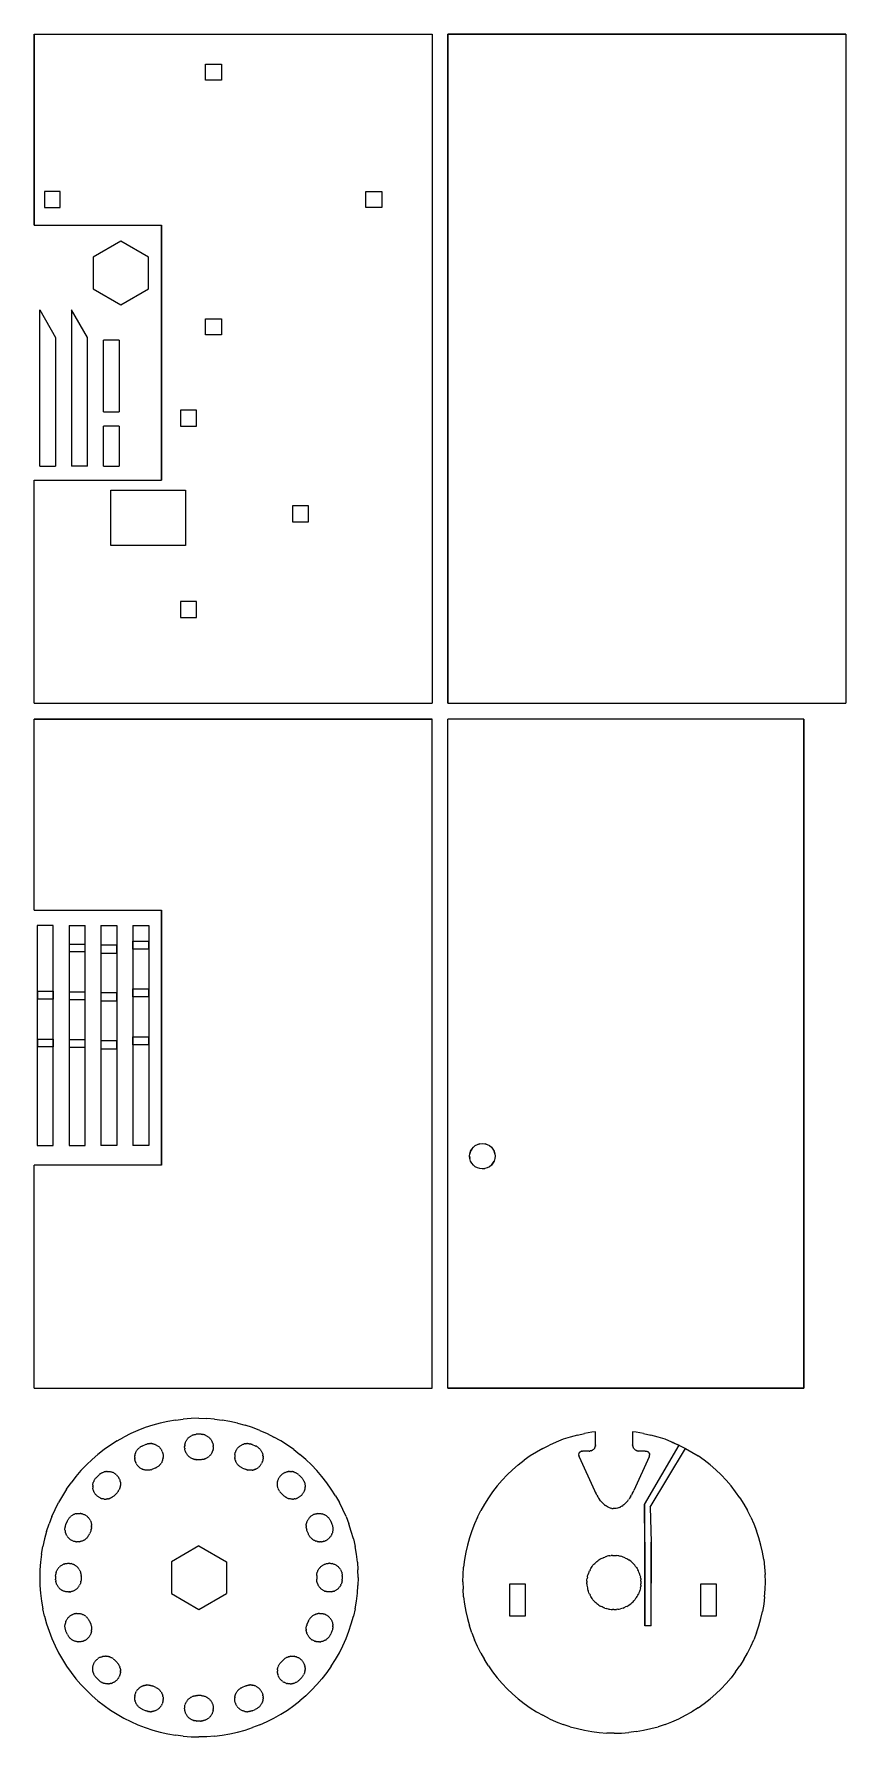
# Model space of a CAD drawing. Extents: x 83 to 338, y -17 to 518.
import ezdxf

# ---------------------------------------------------------------- set-up
doc = ezdxf.new("R2010")
doc.units = 0
doc.header["$MEASUREMENT"] = 0
doc.layers.get('0').update_dxf_attribs({"linetype": 'CONTINUOUS'})

msp = doc.modelspace()

# ---------------------------------------------------------------- linework, layer by layer
at = {"color": 5, "linetype": 'Continuous'}
for p, q in [((274.98, 56.33), (285.84, 74.91)), ((276.79, 55.49), (287.81, 73.92))]:
    msp.add_line(p, q, dxfattribs=at)
at = {"color": 1}
for points in [[(83.24, 457.78), (83.24, 517.78)], [(83.24, 517.78), (208.24, 517.78)], [(83.24, 517.78), (83.24, 457.78)], [(83.24, 517.78), (208.24, 517.78)], [(208.24, 517.78), (208.24, 307.78)], [(213.24, 517.78), (213.24, 307.78)], [(338.24, 517.78), (213.24, 517.78)], [(213.25, 307.78), (213.25, 517.78)], [(213.25, 517.77), (338.24, 517.78)], [(338.24, 517.78), (338.24, 307.78)], [(137.11, 503.36), (137.11, 508.36)], [(137.11, 508.36), (142.11, 508.36)], [(142.11, 508.36), (142.11, 503.36)], [(142.11, 503.36), (137.11, 503.36)], [(91.48, 468.36), (86.48, 468.36)], [(86.48, 468.36), (86.48, 463.36)], [(91.48, 463.36), (91.48, 468.36)], [(187.43, 463.36), (187.43, 468.36)], [(187.43, 468.36), (192.43, 468.36)], [(192.43, 468.36), (192.43, 463.36)], [(86.48, 463.36), (91.48, 463.36)], [(192.43, 463.36), (187.43, 463.36)], [(83.24, 457.78), (123.24, 457.78)], [(123.24, 457.78), (123.24, 377.78)], [(123.24, 377.78), (123.24, 457.78)], [(110.49, 452.79), (101.83, 447.79)], [(119.15, 447.79), (110.49, 452.79)], [(101.83, 447.79), (101.83, 437.79)], [(119.15, 437.79), (119.15, 447.79)], [(101.83, 437.79), (110.49, 432.79)], [(110.49, 432.79), (119.15, 437.78)], [(85.02, 431.23), (90.02, 422.57)], [(85.02, 382.13), (85.02, 431.23)], [(100.02, 422.57), (95.02, 431.23)], [(95.02, 431.23), (95.02, 382.13)], [(137.11, 428.36), (142.11, 428.36)], [(137.11, 423.36), (137.11, 428.36)], [(142.11, 428.36), (142.11, 423.36)], [(90.02, 422.57), (90.02, 382.13)], [(100.02, 382.13), (100.02, 422.57)], [(142.11, 423.36), (137.11, 423.36)], [(110.02, 421.68), (105.02, 421.68)], [(105.02, 399.19), (105.02, 421.68)], [(110.02, 421.68), (110.02, 399.19)], [(105.02, 399.19), (110.02, 399.19)], [(134.24, 399.7), (129.24, 399.7)], [(129.24, 399.7), (129.24, 394.7)], [(134.24, 394.7), (134.24, 399.7)], [(110.02, 394.75), (105.02, 394.75)], [(105.02, 382.13), (105.02, 394.75)], [(110.02, 394.75), (110.02, 382.13)], [(129.24, 394.7), (134.24, 394.7)], [(85.02, 382.13), (90.02, 382.13)], [(100.02, 382.13), (95.02, 382.13)], [(105.02, 382.13), (110.02, 382.13)], [(83.24, 307.78), (83.24, 377.78)], [(83.24, 377.78), (123.24, 377.78)], [(107.41, 357.3), (107.41, 374.6)], [(107.41, 374.6), (130.8, 374.6)], [(130.8, 374.6), (130.8, 357.3)], [(169.46, 369.7), (164.46, 369.7)], [(164.46, 369.7), (164.46, 364.7)], [(169.46, 364.7), (169.46, 369.7)], [(164.46, 364.7), (169.46, 364.7)], [(130.8, 357.3), (107.41, 357.3)], [(134.24, 339.7), (129.24, 339.7)], [(129.24, 339.7), (129.24, 334.7)], [(134.24, 334.7), (134.24, 339.7)], [(129.24, 334.7), (134.24, 334.7)], [(83.24, 307.78), (208.24, 307.78)], [(213.24, 307.78), (338.24, 307.78)], [(208.24, 302.78), (83.24, 302.78)], [(83.24, 242.78), (83.24, 302.78)], [(83.24, 242.78), (83.24, 302.78)], [(83.24, 302.78), (208.24, 302.78)], [(208.24, 92.78), (208.24, 302.78)], [(213.24, 92.78), (213.24, 302.78)], [(324.97, 302.78), (213.24, 302.78)], [(324.97, 302.78), (324.97, 92.78)], [(324.97, 92.78), (324.97, 302.78)], [(83.24, 242.78), (123.24, 242.78)], [(123.24, 242.78), (123.24, 162.78)], [(123.24, 162.78), (123.24, 242.78)], [(89.27, 237.98), (84.27, 237.98)], [(84.27, 237.98), (84.27, 168.98)], [(89.27, 168.98), (89.27, 237.98)], [(94.27, 237.98), (99.27, 237.98)], [(94.27, 237.98), (94.27, 168.98)], [(99.27, 168.98), (99.27, 237.98)], [(104.27, 237.98), (109.27, 237.98)], [(104.27, 237.98), (104.27, 168.98)], [(109.27, 237.98), (109.27, 168.98)], [(114.27, 237.98), (114.27, 168.98)], [(114.27, 237.98), (119.27, 237.98)], [(119.27, 237.98), (119.27, 168.98)], [(94.29, 232.2), (94.29, 229.7)], [(99.24, 232.2), (99.24, 229.7)], [(104.29, 229.33), (104.29, 231.83)], [(109.24, 229.33), (109.24, 231.83)], [(114.29, 230.6), (114.29, 233.1)], [(119.24, 233.1), (119.24, 230.6)], [(84.29, 217.38), (84.29, 214.88)], [(89.24, 217.38), (89.24, 214.88)], [(94.29, 217.2), (94.29, 214.7)], [(99.24, 217.2), (99.24, 214.7)], [(104.29, 214.33), (104.29, 216.83)], [(109.24, 214.33), (109.24, 216.83)], [(114.29, 215.6), (114.29, 218.1)], [(119.24, 218.1), (119.24, 215.6)], [(114.29, 200.6), (114.29, 203.1)], [(119.24, 203.1), (119.24, 200.6)], [(84.29, 202.38), (84.29, 199.88)], [(89.24, 202.38), (89.24, 199.88)], [(94.29, 202.2), (94.29, 199.7)], [(99.24, 202.2), (99.24, 199.7)], [(104.29, 199.33), (104.29, 201.83)], [(109.24, 199.33), (109.24, 201.83)], [(84.27, 168.98), (89.27, 168.98)], [(94.27, 168.98), (99.27, 168.98)], [(109.27, 168.98), (104.27, 168.98)], [(119.27, 168.98), (114.27, 168.98)], [(220.04, 165.62), (220.12, 166.4)], [(220.05, 165.62), (220.12, 166.4)], [(220.35, 167.16), (220.12, 166.4)], [(220.12, 166.4), (220.35, 167.15)], [(220.72, 167.85), (220.35, 167.15)], [(220.35, 167.15), (220.72, 167.84)], [(220.72, 167.84), (221.22, 168.45)], [(220.72, 167.84), (221.22, 168.45)], [(221.22, 168.45), (221.82, 168.95)], [(221.82, 168.95), (222.52, 169.32)], [(221.82, 168.95), (222.51, 169.32)], [(222.51, 169.32), (223.27, 169.54)], [(222.52, 169.32), (223.26, 169.55)], [(223.27, 169.54), (224.04, 169.63)], [(223.27, 169.54), (224.05, 169.62)], [(224.05, 169.62), (224.83, 169.54)], [(224.82, 169.55), (225.57, 169.32)], [(224.83, 169.54), (225.58, 169.32)], [(225.57, 169.32), (226.27, 168.95)], [(225.58, 169.32), (226.27, 168.95)], [(226.27, 168.95), (226.87, 168.45)], [(226.87, 168.45), (227.37, 167.84)], [(226.87, 168.45), (227.37, 167.84)], [(227.37, 167.85), (227.74, 167.15)], [(227.37, 167.84), (227.74, 167.15)], [(227.97, 166.4), (227.74, 167.16)], [(227.74, 167.15), (227.97, 166.4)], [(227.74, 167.15), (227.97, 166.4)], [(227.97, 166.4), (228.05, 165.62)], [(227.97, 166.4), (228.05, 165.62)], [(123.24, 162.78), (83.24, 162.78)], [(83.24, 92.78), (83.24, 162.78)], [(220.04, 165.62), (220.12, 164.84)], [(220.12, 164.84), (220.05, 165.62)], [(220.35, 164.09), (220.12, 164.84)], [(220.35, 164.09), (220.12, 164.84)], [(220.72, 163.4), (220.35, 164.09)], [(220.72, 163.4), (220.35, 164.09)], [(221.22, 162.79), (220.72, 163.4)], [(221.22, 162.79), (220.72, 163.4)], [(221.82, 162.29), (221.22, 162.79)], [(221.82, 162.3), (221.22, 162.79)], [(222.51, 161.93), (221.82, 162.3)], [(223.27, 161.7), (222.51, 161.93)], [(223.26, 161.7), (222.52, 161.93)], [(224.05, 161.62), (223.27, 161.7)], [(224.05, 161.62), (223.27, 161.7)], [(224.05, 161.62), (224.83, 161.7)], [(224.83, 161.7), (224.05, 161.62)], [(225.58, 161.93), (224.83, 161.7)], [(225.58, 161.92), (224.83, 161.7)], [(226.27, 162.3), (225.58, 161.93)], [(226.87, 162.79), (226.27, 162.3)], [(226.87, 162.79), (227.37, 163.4)], [(227.37, 163.4), (226.87, 162.79)], [(227.37, 163.4), (227.74, 164.09)], [(227.74, 164.09), (227.37, 163.4)], [(227.97, 164.84), (227.74, 164.09)], [(228.05, 165.62), (227.97, 164.84)], [(83.24, 92.78), (208.24, 92.78)], [(324.97, 92.78), (213.24, 92.78)], [(213.24, 92.78), (324.97, 92.78)], [(118.18, 80.42), (115.89, 79.54)], [(120.51, 81.19), (118.18, 80.42)], [(122.88, 81.85), (120.51, 81.19)], [(125.27, 82.39), (122.88, 81.85)], [(127.69, 82.81), (125.27, 82.39)], [(127.69, 82.81), (130.13, 83.11)], [(132.58, 83.29), (130.13, 83.11)], [(135.03, 83.35), (132.58, 83.29)], [(135.03, 83.35), (137.48, 83.29)], [(139.93, 83.11), (137.48, 83.29)], [(139.93, 83.11), (142.37, 82.81)], [(144.78, 82.39), (142.37, 82.81)], [(147.18, 81.85), (144.78, 82.39)], [(147.18, 81.85), (149.54, 81.19)], [(151.87, 80.42), (149.54, 81.19)], [(154.16, 79.54), (151.87, 80.42)], [(107.25, 74.92), (105.24, 73.51)], [(109.32, 76.23), (107.25, 74.92)], [(109.32, 76.23), (111.46, 77.44)], [(113.65, 78.55), (111.46, 77.44)], [(115.89, 79.54), (113.65, 78.55)], [(117.35, 74.73), (118.27, 75.11)], [(118.27, 75.11), (118.45, 75.18)], [(118.45, 75.18), (118.64, 75.25)], [(118.64, 75.25), (118.83, 75.3)], [(119.02, 75.34), (118.83, 75.3)], [(119.21, 75.37), (119.02, 75.34)], [(119.21, 75.38), (119.41, 75.4)], [(119.41, 75.4), (119.61, 75.41)], [(119.8, 75.42), (119.6, 75.41)], [(119.8, 75.42), (120, 75.41)], [(120.19, 75.4), (120, 75.41)], [(120.19, 75.4), (120.39, 75.37)], [(120.58, 75.34), (120.39, 75.37)], [(120.58, 75.34), (120.77, 75.3)], [(120.77, 75.3), (120.96, 75.25)], [(120.96, 75.25), (121.15, 75.18)], [(121.15, 75.18), (121.33, 75.11)], [(121.33, 75.11), (121.51, 75.03)], [(121.51, 75.03), (121.69, 74.95)], [(121.86, 74.85), (121.69, 74.95)], [(121.86, 74.85), (122.02, 74.74)], [(130.57, 74.93), (130.55, 74.74)], [(130.57, 74.93), (130.61, 75.13)], [(130.65, 75.32), (130.61, 75.13)], [(130.65, 75.32), (130.7, 75.51)], [(130.7, 75.51), (130.76, 75.7)], [(130.76, 75.7), (130.83, 75.88)], [(130.83, 75.88), (130.91, 76.06)], [(130.91, 76.06), (131, 76.23)], [(131.1, 76.4), (131, 76.23)], [(131.1, 76.4), (131.2, 76.57)], [(131.32, 76.73), (131.2, 76.57)], [(131.32, 76.73), (131.44, 76.89)], [(131.44, 76.89), (131.57, 77.03)], [(131.57, 77.03), (131.7, 77.18)], [(131.7, 77.18), (131.84, 77.31)], [(131.84, 77.31), (131.99, 77.44)], [(131.99, 77.44), (132.15, 77.56)], [(132.15, 77.56), (132.31, 77.67)], [(132.31, 77.67), (132.47, 77.78)], [(132.64, 77.88), (132.47, 77.78)], [(132.64, 77.88), (132.82, 77.96)], [(133, 78.04), (132.82, 77.96)], [(133, 78.04), (133.18, 78.11)], [(133.18, 78.11), (133.37, 78.18)], [(133.37, 78.18), (133.56, 78.23)], [(133.56, 78.23), (133.75, 78.27)], [(133.75, 78.27), (133.94, 78.3)], [(133.94, 78.3), (134.14, 78.33)], [(134.33, 78.34), (134.14, 78.33)], [(134.53, 78.35), (134.33, 78.34)], [(135.53, 78.35), (134.53, 78.35)], [(135.73, 78.34), (135.53, 78.35)], [(135.73, 78.34), (135.92, 78.33)], [(135.92, 78.33), (136.12, 78.3)], [(136.31, 78.27), (136.12, 78.3)], [(136.5, 78.23), (136.31, 78.27)], [(136.69, 78.18), (136.5, 78.23)], [(136.88, 78.11), (136.69, 78.18)], [(136.88, 78.11), (137.06, 78.04)], [(137.06, 78.04), (137.24, 77.96)], [(137.24, 77.96), (137.41, 77.88)], [(137.41, 77.88), (137.59, 77.78)], [(137.59, 77.78), (137.75, 77.67)], [(137.75, 77.67), (137.91, 77.56)], [(137.91, 77.56), (138.07, 77.44)], [(138.22, 77.31), (138.07, 77.44)], [(138.22, 77.31), (138.36, 77.18)], [(138.36, 77.18), (138.49, 77.03)], [(138.49, 77.03), (138.62, 76.89)], [(138.62, 76.89), (138.74, 76.73)], [(138.86, 76.57), (138.74, 76.73)], [(138.85, 76.57), (138.96, 76.4)], [(139.06, 76.23), (138.96, 76.4)], [(139.06, 76.23), (139.15, 76.06)], [(139.22, 75.88), (139.15, 76.06)], [(139.22, 75.88), (139.3, 75.7)], [(139.3, 75.7), (139.36, 75.51)], [(139.36, 75.51), (139.41, 75.32)], [(139.41, 75.32), (139.45, 75.13)], [(139.45, 75.13), (139.49, 74.93)], [(139.49, 74.93), (139.51, 74.74)], [(148.03, 74.74), (148.2, 74.85)], [(148.2, 74.85), (148.37, 74.95)], [(148.55, 75.03), (148.37, 74.95)], [(148.55, 75.03), (148.73, 75.11)], [(148.73, 75.11), (148.91, 75.18)], [(148.91, 75.18), (149.1, 75.25)], [(149.29, 75.3), (149.1, 75.25)], [(149.48, 75.34), (149.28, 75.3)], [(149.67, 75.38), (149.48, 75.34)], [(149.67, 75.37), (149.86, 75.4)], [(149.86, 75.4), (150.06, 75.41)], [(150.26, 75.42), (150.06, 75.41)], [(150.26, 75.42), (150.45, 75.41)], [(150.45, 75.41), (150.65, 75.4)], [(150.84, 75.37), (150.65, 75.4)], [(150.84, 75.37), (151.04, 75.34)], [(151.04, 75.34), (151.23, 75.3)], [(151.42, 75.25), (151.23, 75.3)], [(151.42, 75.25), (151.6, 75.18)], [(151.79, 75.11), (151.6, 75.18)], [(151.79, 75.11), (152.71, 74.73)], [(154.16, 79.54), (156.41, 78.55)], [(156.41, 78.55), (158.6, 77.44)], [(160.73, 76.23), (158.6, 77.44)], [(162.81, 74.92), (160.73, 76.23)], [(164.81, 73.51), (162.81, 74.92)], [(243.03, 73.92), (245.11, 74.96)], [(247.25, 75.91), (245.11, 74.96)], [(249.42, 76.75), (247.25, 75.91)], [(251.63, 77.48), (249.42, 76.75)], [(253.88, 78.1), (251.63, 77.48)], [(253.88, 78.1), (256.16, 78.61)], [(258.45, 79.01), (256.16, 78.61)], [(259.61, 79.15), (258.45, 79.01)], [(259.59, 74.75), (259.6, 74.91)], [(259.61, 75.06), (259.6, 74.91)], [(259.61, 75.06), (259.61, 79.15)], [(272.39, 79.01), (271.24, 79.15)], [(271.24, 79.15), (271.24, 75.06)], [(271.24, 74.91), (271.24, 75.06)], [(271.24, 74.91), (271.26, 74.75)], [(274.69, 78.61), (272.39, 79.01)], [(274.69, 78.61), (276.96, 78.1)], [(279.21, 77.48), (276.96, 78.1)], [(281.43, 76.75), (279.21, 77.48)], [(283.6, 75.91), (281.43, 76.75)], [(283.6, 75.91), (285.73, 74.96)], [(284.02, 75.72), (283.6, 75.91)], [(284.02, 75.72), (285.73, 74.96)], [(285.73, 74.96), (287.81, 73.92)], [(285.84, 74.91), (285.73, 74.96)], [(101.45, 70.4), (99.67, 68.7)], [(103.31, 72), (101.45, 70.4)], [(105.24, 73.51), (103.31, 72)], [(114.88, 71.23), (114.9, 71.43)], [(114.88, 71.04), (114.88, 71.23)], [(114.88, 71.04), (114.88, 70.84)], [(114.9, 70.64), (114.88, 70.84)], [(114.9, 71.43), (114.92, 71.62)], [(114.9, 70.64), (114.92, 70.45)], [(114.95, 71.82), (114.92, 71.62)], [(114.95, 70.26), (114.92, 70.45)], [(114.95, 71.82), (115, 72.01)], [(115, 70.06), (114.95, 70.26)], [(115, 72.01), (115.05, 72.2)], [(115.05, 69.87), (115, 70.06)], [(115.11, 72.38), (115.05, 72.2)], [(115.05, 69.87), (115.11, 69.69)], [(115.11, 72.38), (115.18, 72.57)], [(115.18, 69.5), (115.11, 69.69)], [(115.18, 72.57), (115.26, 72.75)], [(115.18, 69.5), (115.26, 69.33)], [(115.26, 72.75), (115.35, 72.92)], [(115.35, 72.92), (115.45, 73.09)], [(115.45, 73.09), (115.55, 73.26)], [(115.55, 73.26), (115.66, 73.42)], [(115.66, 73.42), (115.78, 73.57)], [(115.91, 73.72), (115.78, 73.57)], [(115.91, 73.72), (116.05, 73.86)], [(116.05, 73.86), (116.19, 74)], [(116.19, 74), (116.34, 74.13)], [(116.49, 74.25), (116.34, 74.13)], [(116.49, 74.25), (116.65, 74.36)], [(116.82, 74.47), (116.65, 74.36)], [(116.82, 74.47), (116.99, 74.56)], [(116.99, 74.56), (117.17, 74.65)], [(117.17, 74.65), (117.35, 74.73)], [(122.02, 74.74), (122.18, 74.63)], [(122.18, 74.63), (122.34, 74.51)], [(122.49, 74.38), (122.34, 74.51)], [(122.49, 74.38), (122.63, 74.25)], [(122.63, 74.25), (122.76, 74.1)], [(122.76, 74.1), (122.89, 73.96)], [(122.89, 73.96), (123.01, 73.8)], [(123.13, 73.64), (123.01, 73.8)], [(123.13, 73.64), (123.23, 73.47)], [(123.33, 73.3), (123.23, 73.47)], [(123.33, 69.53), (123.23, 69.36)], [(123.42, 73.13), (123.33, 73.3)], [(123.42, 69.71), (123.33, 69.53)], [(123.5, 72.95), (123.42, 73.13)], [(123.5, 69.89), (123.42, 69.71)], [(123.5, 72.95), (123.57, 72.77)], [(123.57, 70.07), (123.5, 69.89)], [(123.57, 72.77), (123.63, 72.58)], [(123.63, 70.26), (123.57, 70.07)], [(123.68, 72.39), (123.63, 72.58)], [(123.63, 70.26), (123.68, 70.45)], [(123.68, 72.39), (123.72, 72.2)], [(123.68, 70.45), (123.72, 70.64)], [(123.72, 72.2), (123.76, 72.01)], [(123.76, 70.83), (123.72, 70.64)], [(123.76, 72.01), (123.78, 71.81)], [(123.76, 70.83), (123.78, 71.03)], [(123.78, 71.81), (123.8, 71.61)], [(123.8, 71.22), (123.78, 71.03)], [(123.8, 71.61), (123.8, 71.42)], [(123.8, 71.42), (123.8, 71.22)], [(130.53, 74.54), (130.55, 74.74)], [(130.53, 74.54), (130.53, 74.35)], [(130.53, 74.15), (130.53, 74.35)], [(130.55, 73.96), (130.53, 74.15)], [(130.55, 73.96), (130.57, 73.76)], [(130.61, 73.57), (130.57, 73.76)], [(130.65, 73.38), (130.61, 73.57)], [(130.7, 73.19), (130.65, 73.38)], [(130.76, 73), (130.7, 73.19)], [(130.83, 72.82), (130.76, 73)], [(130.83, 72.82), (130.91, 72.64)], [(131, 72.46), (130.91, 72.64)], [(131.1, 72.29), (131, 72.46)], [(131.1, 72.29), (131.2, 72.13)], [(131.32, 71.96), (131.2, 72.13)], [(131.44, 71.81), (131.32, 71.96)], [(131.44, 71.81), (131.57, 71.66)], [(131.56, 71.66), (131.7, 71.52)], [(131.84, 71.38), (131.7, 71.52)], [(131.99, 71.26), (131.84, 71.38)], [(132.15, 71.13), (131.99, 71.26)], [(132.31, 71.02), (132.15, 71.13)], [(132.31, 71.02), (132.47, 70.92)], [(132.64, 70.82), (132.47, 70.92)], [(132.82, 70.73), (132.64, 70.82)], [(133, 70.65), (132.82, 70.73)], [(133.18, 70.58), (133, 70.65)], [(133.18, 70.58), (133.37, 70.52)], [(133.56, 70.47), (133.37, 70.52)], [(133.75, 70.42), (133.56, 70.47)], [(133.75, 70.42), (133.94, 70.39)], [(134.14, 70.37), (133.94, 70.39)], [(134.14, 70.37), (134.33, 70.35)], [(134.53, 70.35), (134.33, 70.35)], [(135.53, 70.35), (134.53, 70.35)], [(135.73, 70.35), (135.53, 70.35)], [(135.92, 70.37), (135.73, 70.35)], [(136.12, 70.39), (135.92, 70.37)], [(136.31, 70.42), (136.12, 70.39)], [(136.5, 70.47), (136.31, 70.42)], [(136.69, 70.52), (136.5, 70.47)], [(136.69, 70.52), (136.88, 70.58)], [(137.06, 70.65), (136.88, 70.58)], [(137.24, 70.73), (137.06, 70.65)], [(137.41, 70.82), (137.24, 70.73)], [(137.59, 70.92), (137.41, 70.82)], [(137.75, 71.02), (137.59, 70.92)], [(137.91, 71.13), (137.75, 71.02)], [(137.91, 71.13), (138.07, 71.26)], [(138.07, 71.26), (138.22, 71.38)], [(138.36, 71.52), (138.22, 71.38)], [(138.49, 71.66), (138.36, 71.52)], [(138.62, 71.81), (138.49, 71.66)], [(138.74, 71.96), (138.62, 71.81)], [(138.85, 72.13), (138.74, 71.96)], [(138.96, 72.29), (138.85, 72.13)], [(139.06, 72.46), (138.96, 72.29)], [(139.15, 72.64), (139.06, 72.46)], [(139.15, 72.64), (139.22, 72.82)], [(139.3, 73), (139.22, 72.82)], [(139.36, 73.19), (139.3, 73)], [(139.41, 73.38), (139.36, 73.19)], [(139.41, 73.38), (139.45, 73.57)], [(139.49, 73.76), (139.45, 73.57)], [(139.51, 73.96), (139.49, 73.76)], [(139.52, 74.54), (139.51, 74.74)], [(139.52, 74.15), (139.51, 73.96)], [(139.52, 74.54), (139.53, 74.35)], [(139.53, 74.35), (139.52, 74.15)], [(146.28, 71.81), (146.26, 71.61)], [(146.26, 71.61), (146.26, 71.42)], [(146.26, 71.42), (146.26, 71.22)], [(146.26, 71.22), (146.28, 71.03)], [(146.3, 72.01), (146.28, 71.81)], [(146.3, 70.83), (146.28, 71.03)], [(146.3, 72.01), (146.33, 72.2)], [(146.3, 70.83), (146.33, 70.64)], [(146.33, 72.2), (146.38, 72.39)], [(146.38, 70.45), (146.33, 70.64)], [(146.38, 72.39), (146.43, 72.58)], [(146.43, 70.26), (146.38, 70.45)], [(146.43, 72.58), (146.49, 72.77)], [(146.49, 70.07), (146.43, 70.26)], [(146.56, 72.95), (146.49, 72.77)], [(146.49, 70.07), (146.56, 69.89)], [(146.64, 73.13), (146.56, 72.95)], [(146.56, 69.89), (146.64, 69.71)], [(146.64, 73.13), (146.73, 73.3)], [(146.73, 69.53), (146.64, 69.71)], [(146.73, 73.3), (146.83, 73.47)], [(146.83, 69.36), (146.73, 69.53)], [(146.83, 73.47), (146.93, 73.64)], [(146.93, 73.64), (147.04, 73.8)], [(147.04, 73.8), (147.16, 73.96)], [(147.16, 73.96), (147.29, 74.1)], [(147.29, 74.1), (147.43, 74.25)], [(147.43, 74.25), (147.57, 74.38)], [(147.57, 74.38), (147.72, 74.51)], [(147.72, 74.51), (147.87, 74.63)], [(147.87, 74.63), (148.03, 74.74)], [(152.71, 74.73), (152.89, 74.65)], [(153.07, 74.56), (152.89, 74.65)], [(153.24, 74.47), (153.07, 74.56)], [(153.24, 74.47), (153.4, 74.36)], [(153.4, 74.36), (153.56, 74.25)], [(153.56, 74.25), (153.72, 74.13)], [(153.72, 74.13), (153.87, 74)], [(153.87, 74), (154.01, 73.86)], [(154.01, 73.86), (154.14, 73.72)], [(154.14, 73.72), (154.27, 73.57)], [(154.27, 73.57), (154.39, 73.42)], [(154.39, 73.42), (154.51, 73.26)], [(154.51, 73.26), (154.61, 73.09)], [(154.61, 73.09), (154.71, 72.92)], [(154.71, 72.92), (154.8, 72.75)], [(154.8, 72.75), (154.88, 72.57)], [(154.88, 69.5), (154.8, 69.33)], [(154.95, 72.38), (154.88, 72.57)], [(154.95, 69.69), (154.88, 69.5)], [(154.95, 72.38), (155.01, 72.2)], [(154.95, 69.69), (155.01, 69.87)], [(155.01, 72.2), (155.06, 72.01)], [(155.06, 70.06), (155.01, 69.87)], [(155.06, 72.01), (155.1, 71.82)], [(155.1, 70.26), (155.06, 70.06)], [(155.14, 71.62), (155.1, 71.82)], [(155.14, 70.45), (155.1, 70.26)], [(155.14, 71.62), (155.16, 71.43)], [(155.14, 70.45), (155.16, 70.64)], [(155.16, 71.43), (155.18, 71.23)], [(155.18, 70.84), (155.16, 70.64)], [(155.18, 71.04), (155.18, 71.23)], [(155.18, 71.04), (155.18, 70.84)], [(164.81, 73.51), (166.75, 72)], [(168.61, 70.4), (166.75, 72)], [(168.61, 70.4), (170.38, 68.7)], [(235.29, 68.74), (237.13, 70.18)], [(239.03, 71.52), (237.13, 70.18)], [(241, 72.77), (239.03, 71.52)], [(243.03, 73.92), (241, 72.77)], [(243.03, 73.92), (243.03, 73.92)], [(254.3, 72.07), (254.29, 71.94)], [(254.29, 71.94), (254.3, 71.81)], [(254.3, 72.07), (254.32, 72.19)], [(254.3, 71.81), (254.32, 71.67)], [(254.36, 72.31), (254.32, 72.19)], [(254.35, 71.53), (254.32, 71.67)], [(254.35, 71.53), (254.4, 71.38)], [(254.4, 72.43), (254.36, 72.31)], [(254.4, 72.43), (254.46, 72.53)], [(254.46, 71.24), (254.4, 71.38)], [(254.53, 72.63), (254.46, 72.53)], [(254.46, 71.24), (259.24, 60.69)], [(254.46, 71.24), (254.46, 71.24)], [(254.53, 72.63), (254.62, 72.72)], [(254.62, 72.72), (254.71, 72.8)], [(254.71, 72.8), (254.82, 72.87)], [(254.71, 72.8), (254.71, 72.8)], [(254.82, 72.87), (254.93, 72.93)], [(255.06, 72.97), (254.93, 72.93)], [(255.19, 73.01), (255.06, 72.97)], [(255.33, 73.04), (255.19, 73.01)], [(255.33, 73.04), (255.48, 73.06)], [(255.63, 73.06), (255.48, 73.06)], [(257.61, 73.06), (255.63, 73.06)], [(257.61, 73.06), (257.77, 73.07)], [(257.92, 73.09), (257.77, 73.07)], [(258.08, 73.12), (257.92, 73.09)], [(258.23, 73.16), (258.08, 73.12)], [(258.23, 73.16), (258.38, 73.22)], [(258.52, 73.28), (258.38, 73.22)], [(258.52, 73.28), (258.66, 73.36)], [(258.79, 73.45), (258.66, 73.36)], [(258.91, 73.54), (258.79, 73.45)], [(258.91, 73.54), (259.02, 73.65)], [(259.02, 73.65), (259.13, 73.77)], [(259.23, 73.89), (259.13, 73.77)], [(259.32, 74.02), (259.23, 73.89)], [(259.32, 74.02), (259.39, 74.16)], [(259.39, 74.16), (259.46, 74.3)], [(259.46, 74.3), (259.51, 74.45)], [(259.51, 74.45), (259.56, 74.6)], [(259.59, 74.75), (259.56, 74.6)], [(259.56, 74.6), (259.56, 74.6)], [(271.29, 74.6), (271.26, 74.75)], [(271.29, 74.6), (271.29, 74.6)], [(271.29, 74.6), (271.33, 74.45)], [(271.33, 74.45), (271.39, 74.3)], [(271.39, 74.3), (271.45, 74.16)], [(271.53, 74.02), (271.45, 74.16)], [(271.62, 73.89), (271.53, 74.02)], [(276.39, 71.24), (271.61, 60.69)], [(271.62, 73.89), (271.62, 73.89)], [(271.62, 73.89), (271.72, 73.77)], [(271.82, 73.65), (271.72, 73.77)], [(271.82, 73.65), (271.94, 73.54)], [(271.94, 73.54), (272.06, 73.45)], [(272.06, 73.45), (272.19, 73.36)], [(272.33, 73.28), (272.19, 73.36)], [(272.33, 73.28), (272.47, 73.22)], [(272.62, 73.16), (272.47, 73.22)], [(272.62, 73.16), (272.77, 73.12)], [(272.77, 73.12), (272.92, 73.09)], [(272.92, 73.09), (273.08, 73.07)], [(273.24, 73.06), (273.08, 73.07)], [(275.21, 73.06), (273.24, 73.06)], [(275.21, 73.06), (275.37, 73.06)], [(275.37, 73.06), (275.52, 73.04)], [(275.52, 73.04), (275.66, 73.01)], [(275.66, 73.01), (275.79, 72.97)], [(275.79, 72.97), (275.92, 72.93)], [(276.03, 72.87), (275.92, 72.93)], [(276.14, 72.8), (276.03, 72.87)], [(276.23, 72.72), (276.14, 72.8)], [(276.23, 72.72), (276.31, 72.63)], [(276.39, 72.53), (276.31, 72.63)], [(276.44, 72.43), (276.39, 72.53)], [(276.45, 71.38), (276.39, 71.24)], [(276.39, 71.24), (276.39, 71.24)], [(276.44, 72.43), (276.49, 72.31)], [(276.45, 71.38), (276.49, 71.53)], [(276.49, 72.31), (276.52, 72.19)], [(276.49, 71.53), (276.52, 71.67)], [(276.54, 72.07), (276.52, 72.19)], [(276.52, 71.67), (276.55, 71.81)], [(276.54, 72.07), (276.55, 71.94)], [(276.55, 71.94), (276.54, 71.81)], [(287.81, 73.92), (289.84, 72.77)], [(287.81, 73.92), (287.81, 73.92)], [(289.84, 72.77), (291.81, 71.52)], [(293.72, 70.18), (291.81, 71.52)], [(295.56, 68.74), (293.72, 70.18)], [(96.38, 65.07), (94.87, 63.13)], [(97.98, 66.93), (96.38, 65.07)], [(99.67, 68.7), (97.98, 66.93)], [(102.25, 64.04), (102.36, 64.21)], [(102.47, 64.37), (102.36, 64.21)], [(102.47, 64.37), (102.59, 64.52)], [(102.59, 64.52), (102.72, 64.67)], [(102.72, 64.67), (102.86, 64.81)], [(102.86, 64.81), (103.56, 65.52)], [(103.56, 65.52), (103.71, 65.66)], [(103.85, 65.78), (103.7, 65.66)], [(104.01, 65.91), (103.85, 65.78)], [(104.01, 65.91), (104.17, 66.02)], [(104.17, 66.02), (104.33, 66.12)], [(104.33, 66.12), (104.51, 66.22)], [(104.51, 66.22), (104.68, 66.31)], [(104.68, 66.31), (104.86, 66.39)], [(104.86, 66.39), (105.04, 66.46)], [(105.04, 66.46), (105.23, 66.52)], [(105.42, 66.57), (105.23, 66.52)], [(105.61, 66.62), (105.42, 66.57)], [(105.61, 66.62), (105.8, 66.65)], [(105.8, 66.65), (106, 66.67)], [(106.2, 66.69), (106, 66.67)], [(106.19, 66.69), (106.39, 66.69)], [(106.39, 66.69), (106.59, 66.69)], [(106.59, 66.69), (106.78, 66.67)], [(106.78, 66.67), (106.98, 66.65)], [(106.98, 66.65), (107.17, 66.62)], [(107.17, 66.62), (107.36, 66.57)], [(107.36, 66.57), (107.55, 66.52)], [(107.55, 66.52), (107.74, 66.46)], [(107.74, 66.46), (107.92, 66.39)], [(108.1, 66.31), (107.92, 66.39)], [(108.28, 66.22), (108.1, 66.31)], [(108.28, 66.22), (108.45, 66.12)], [(108.45, 66.12), (108.61, 66.02)], [(108.77, 65.91), (108.61, 66.02)], [(108.77, 65.91), (108.93, 65.78)], [(109.08, 65.66), (108.93, 65.78)], [(109.08, 65.66), (109.22, 65.52)], [(109.36, 65.38), (109.22, 65.52)], [(109.48, 65.23), (109.36, 65.38)], [(109.48, 65.23), (109.6, 65.08)], [(109.6, 65.08), (109.72, 64.91)], [(109.72, 64.91), (109.82, 64.75)], [(109.82, 64.75), (109.92, 64.58)], [(110.01, 64.4), (109.92, 64.58)], [(110.01, 64.4), (110.09, 64.22)], [(110.09, 64.22), (110.16, 64.04)], [(115.35, 69.15), (115.26, 69.33)], [(115.35, 69.15), (115.45, 68.98)], [(115.55, 68.81), (115.45, 68.98)], [(115.55, 68.81), (115.66, 68.65)], [(115.78, 68.5), (115.66, 68.65)], [(115.91, 68.35), (115.78, 68.5)], [(115.91, 68.35), (116.05, 68.21)], [(116.19, 68.07), (116.05, 68.21)], [(116.34, 67.94), (116.19, 68.07)], [(116.49, 67.82), (116.34, 67.94)], [(116.49, 67.82), (116.65, 67.71)], [(116.82, 67.6), (116.65, 67.71)], [(116.99, 67.51), (116.82, 67.6)], [(117.17, 67.42), (116.99, 67.51)], [(117.17, 67.42), (117.35, 67.34)], [(117.53, 67.27), (117.35, 67.34)], [(117.72, 67.21), (117.53, 67.27)], [(117.91, 67.16), (117.72, 67.21)], [(118.1, 67.11), (117.91, 67.16)], [(118.29, 67.08), (118.1, 67.11)], [(118.49, 67.05), (118.29, 67.08)], [(118.68, 67.04), (118.49, 67.05)], [(118.88, 67.04), (118.68, 67.04)], [(119.07, 67.04), (118.88, 67.04)], [(119.27, 67.05), (119.07, 67.04)], [(119.46, 67.08), (119.27, 67.05)], [(119.66, 67.11), (119.46, 67.08)], [(119.85, 67.16), (119.66, 67.11)], [(120.04, 67.21), (119.85, 67.16)], [(120.04, 67.21), (120.23, 67.27)], [(120.41, 67.34), (120.22, 67.27)], [(121.33, 67.72), (120.41, 67.34)], [(121.51, 67.8), (121.33, 67.72)], [(121.51, 67.8), (121.69, 67.89)], [(121.69, 67.89), (121.86, 67.99)], [(122.02, 68.09), (121.86, 67.99)], [(122.18, 68.21), (122.02, 68.09)], [(122.18, 68.21), (122.34, 68.33)], [(122.49, 68.45), (122.34, 68.33)], [(122.63, 68.59), (122.49, 68.45)], [(122.76, 68.73), (122.63, 68.59)], [(122.89, 68.88), (122.76, 68.73)], [(123.01, 69.04), (122.89, 68.88)], [(123.01, 69.04), (123.13, 69.2)], [(123.23, 69.36), (123.13, 69.2)], [(146.93, 69.2), (146.83, 69.36)], [(147.04, 69.04), (146.93, 69.2)], [(147.16, 68.88), (147.04, 69.04)], [(147.29, 68.73), (147.16, 68.88)], [(147.29, 68.73), (147.43, 68.59)], [(147.57, 68.45), (147.43, 68.59)], [(147.72, 68.33), (147.57, 68.45)], [(147.87, 68.2), (147.72, 68.33)], [(148.03, 68.09), (147.87, 68.21)], [(148.2, 67.99), (148.03, 68.09)], [(148.37, 67.89), (148.2, 67.99)], [(148.55, 67.8), (148.37, 67.89)], [(148.73, 67.72), (148.55, 67.8)], [(148.73, 67.72), (149.65, 67.34)], [(149.83, 67.27), (149.65, 67.34)], [(149.83, 67.27), (150.02, 67.21)], [(150.21, 67.16), (150.02, 67.21)], [(150.21, 67.16), (150.4, 67.11)], [(150.59, 67.08), (150.4, 67.11)], [(150.79, 67.05), (150.59, 67.08)], [(150.98, 67.04), (150.79, 67.05)], [(151.18, 67.04), (150.98, 67.04)], [(151.38, 67.04), (151.18, 67.04)], [(151.57, 67.05), (151.38, 67.04)], [(151.77, 67.08), (151.57, 67.05)], [(151.77, 67.08), (151.96, 67.11)], [(152.15, 67.16), (151.96, 67.11)], [(152.15, 67.16), (152.34, 67.21)], [(152.34, 67.21), (152.53, 67.27)], [(152.71, 67.34), (152.53, 67.27)], [(152.71, 67.34), (152.89, 67.42)], [(153.07, 67.51), (152.89, 67.42)], [(153.24, 67.6), (153.07, 67.51)], [(153.24, 67.6), (153.4, 67.71)], [(153.56, 67.82), (153.4, 67.71)], [(153.56, 67.82), (153.72, 67.94)], [(153.87, 68.07), (153.72, 67.94)], [(153.87, 68.07), (154.01, 68.21)], [(154.01, 68.21), (154.14, 68.35)], [(154.27, 68.5), (154.14, 68.35)], [(154.39, 68.65), (154.27, 68.5)], [(154.39, 68.65), (154.51, 68.81)], [(154.61, 68.98), (154.51, 68.81)], [(154.61, 68.98), (154.71, 69.15)], [(154.8, 69.33), (154.71, 69.15)], [(159.9, 64.04), (159.97, 64.22)], [(159.97, 64.22), (160.05, 64.4)], [(160.05, 64.4), (160.14, 64.58)], [(160.14, 64.58), (160.24, 64.75)], [(160.24, 64.75), (160.34, 64.91)], [(160.45, 65.08), (160.34, 64.91)], [(160.45, 65.08), (160.57, 65.23)], [(160.57, 65.23), (160.7, 65.38)], [(160.7, 65.38), (160.84, 65.52)], [(160.98, 65.66), (160.84, 65.52)], [(160.98, 65.66), (161.13, 65.78)], [(161.13, 65.78), (161.28, 65.91)], [(161.28, 65.91), (161.44, 66.02)], [(161.44, 66.02), (161.61, 66.12)], [(161.61, 66.12), (161.78, 66.22)], [(161.96, 66.31), (161.78, 66.22)], [(161.96, 66.31), (162.14, 66.39)], [(162.14, 66.39), (162.32, 66.46)], [(162.32, 66.46), (162.51, 66.52)], [(162.51, 66.52), (162.69, 66.57)], [(162.69, 66.57), (162.89, 66.62)], [(162.89, 66.62), (163.08, 66.65)], [(163.27, 66.67), (163.08, 66.65)], [(163.27, 66.67), (163.47, 66.69)], [(163.67, 66.69), (163.47, 66.69)], [(163.67, 66.69), (163.86, 66.69)], [(163.86, 66.69), (164.06, 66.67)], [(164.06, 66.67), (164.25, 66.65)], [(164.45, 66.62), (164.25, 66.65)], [(164.45, 66.62), (164.64, 66.57)], [(164.83, 66.52), (164.64, 66.57)], [(164.83, 66.52), (165.01, 66.46)], [(165.01, 66.46), (165.2, 66.39)], [(165.2, 66.39), (165.38, 66.31)], [(165.38, 66.31), (165.55, 66.22)], [(165.55, 66.22), (165.72, 66.12)], [(165.72, 66.12), (165.89, 66.02)], [(165.89, 66.02), (166.05, 65.91)], [(166.05, 65.91), (166.2, 65.78)], [(166.35, 65.66), (166.2, 65.78)], [(166.35, 65.66), (166.5, 65.52)], [(166.5, 65.52), (167.2, 64.81)], [(167.2, 64.81), (167.34, 64.67)], [(167.34, 64.67), (167.47, 64.52)], [(167.47, 64.52), (167.59, 64.37)], [(167.7, 64.21), (167.59, 64.37)], [(167.7, 64.21), (167.8, 64.04)], [(170.38, 68.7), (172.08, 66.93)], [(173.68, 65.07), (172.08, 66.93)], [(175.19, 63.13), (173.68, 65.07)], [(231.84, 65.61), (230.23, 63.92)], [(233.52, 67.22), (231.84, 65.61)], [(231.84, 65.61), (231.84, 65.61)], [(235.29, 68.74), (233.52, 67.22)], [(233.52, 67.22), (233.52, 67.22)], [(295.56, 68.74), (297.32, 67.22)], [(297.32, 67.22), (297.32, 67.22)], [(297.32, 67.22), (299.01, 65.61)], [(300.62, 63.92), (299.01, 65.61)], [(92.14, 59.05), (90.93, 56.92)], [(93.46, 61.13), (92.14, 59.05)], [(93.46, 61.13), (94.87, 63.13)], [(101.69, 62.18), (101.68, 61.99)], [(101.69, 61.79), (101.68, 61.99)], [(101.7, 62.38), (101.69, 62.18)], [(101.69, 61.79), (101.7, 61.59)], [(101.7, 62.38), (101.73, 62.57)], [(101.7, 61.59), (101.73, 61.4)], [(101.73, 62.57), (101.76, 62.77)], [(101.76, 61.2), (101.73, 61.4)], [(101.76, 62.77), (101.8, 62.96)], [(101.8, 61.01), (101.76, 61.21)], [(101.8, 62.96), (101.86, 63.15)], [(101.86, 60.82), (101.8, 61.01)], [(101.92, 63.33), (101.86, 63.15)], [(101.92, 60.64), (101.86, 60.82)], [(101.92, 63.33), (101.99, 63.52)], [(101.99, 60.45), (101.92, 60.64)], [(102.07, 63.7), (101.99, 63.52)], [(102.07, 60.28), (101.99, 60.45)], [(102.07, 63.7), (102.16, 63.87)], [(102.07, 60.28), (102.16, 60.1)], [(102.16, 63.87), (102.25, 64.04)], [(102.16, 60.1), (102.25, 59.93)], [(102.36, 59.76), (102.25, 59.93)], [(102.36, 59.76), (102.47, 59.6)], [(102.59, 59.45), (102.47, 59.6)], [(102.72, 59.3), (102.59, 59.45)], [(102.86, 59.16), (102.72, 59.3)], [(102.86, 59.16), (103, 59.02)], [(103.15, 58.89), (103, 59.02)], [(103.3, 58.77), (103.15, 58.89)], [(108.22, 58.89), (108.07, 58.77)], [(108.22, 58.89), (108.37, 59.02)], [(108.37, 59.02), (108.51, 59.16)], [(108.51, 59.16), (109.22, 59.86)], [(109.36, 60.01), (109.22, 59.86)], [(109.48, 60.16), (109.36, 60.01)], [(109.6, 60.31), (109.48, 60.16)], [(109.72, 60.47), (109.6, 60.31)], [(109.72, 60.47), (109.82, 60.64)], [(109.92, 60.81), (109.82, 60.64)], [(110.01, 60.98), (109.92, 60.81)], [(110.09, 61.16), (110.01, 60.98)], [(110.16, 61.35), (110.09, 61.16)], [(110.16, 64.04), (110.22, 63.85)], [(110.16, 61.35), (110.22, 61.53)], [(110.22, 63.85), (110.27, 63.66)], [(110.27, 61.72), (110.22, 61.53)], [(110.31, 63.47), (110.27, 63.66)], [(110.31, 61.91), (110.27, 61.72)], [(110.35, 63.28), (110.31, 63.47)], [(110.31, 61.91), (110.35, 62.11)], [(110.35, 63.28), (110.37, 63.08)], [(110.35, 62.11), (110.37, 62.3)], [(110.37, 63.08), (110.39, 62.89)], [(110.39, 62.5), (110.37, 62.3)], [(110.39, 62.89), (110.39, 62.69)], [(110.39, 62.69), (110.39, 62.5)], [(159.67, 62.89), (159.69, 63.08)], [(159.67, 62.69), (159.67, 62.89)], [(159.67, 62.5), (159.67, 62.69)], [(159.69, 62.3), (159.67, 62.5)], [(159.69, 63.08), (159.71, 63.28)], [(159.71, 62.11), (159.69, 62.3)], [(159.71, 63.28), (159.74, 63.47)], [(159.74, 61.91), (159.71, 62.11)], [(159.74, 63.47), (159.79, 63.66)], [(159.79, 61.72), (159.74, 61.91)], [(159.79, 63.66), (159.84, 63.85)], [(159.84, 61.53), (159.79, 61.72)], [(159.84, 63.85), (159.9, 64.04)], [(159.9, 61.34), (159.84, 61.53)], [(159.9, 61.35), (159.97, 61.16)], [(160.05, 60.98), (159.97, 61.16)], [(160.14, 60.81), (160.05, 60.98)], [(160.24, 60.64), (160.14, 60.81)], [(160.34, 60.47), (160.24, 60.64)], [(160.34, 60.47), (160.45, 60.31)], [(160.45, 60.31), (160.57, 60.15)], [(160.7, 60.01), (160.57, 60.16)], [(160.84, 59.86), (160.7, 60.01)], [(161.55, 59.16), (160.84, 59.86)], [(161.69, 59.02), (161.55, 59.16)], [(161.84, 58.89), (161.69, 59.02)], [(161.99, 58.77), (161.84, 58.89)], [(166.91, 58.89), (166.76, 58.77)], [(166.91, 58.89), (167.06, 59.02)], [(167.2, 59.16), (167.06, 59.02)], [(167.34, 59.3), (167.2, 59.16)], [(167.34, 59.3), (167.47, 59.45)], [(167.47, 59.45), (167.59, 59.6)], [(167.59, 59.6), (167.7, 59.76)], [(167.7, 59.76), (167.8, 59.93)], [(167.8, 64.04), (167.9, 63.87)], [(167.8, 59.93), (167.9, 60.1)], [(167.9, 63.87), (167.99, 63.7)], [(167.99, 60.28), (167.9, 60.1)], [(167.99, 63.7), (168.07, 63.52)], [(168.07, 60.45), (167.99, 60.28)], [(168.14, 63.33), (168.07, 63.52)], [(168.14, 60.64), (168.07, 60.45)], [(168.14, 63.33), (168.2, 63.15)], [(168.2, 60.82), (168.14, 60.64)], [(168.2, 63.15), (168.25, 62.96)], [(168.2, 60.82), (168.25, 61.01)], [(168.25, 62.96), (168.3, 62.77)], [(168.3, 61.21), (168.25, 61.01)], [(168.3, 62.77), (168.33, 62.57)], [(168.33, 61.4), (168.3, 61.21)], [(168.33, 62.57), (168.35, 62.38)], [(168.35, 61.59), (168.33, 61.4)], [(168.35, 62.38), (168.37, 62.18)], [(168.35, 61.59), (168.37, 61.79)], [(168.37, 62.18), (168.37, 61.99)], [(168.37, 61.99), (168.37, 61.79)], [(176.6, 61.13), (175.19, 63.13)], [(177.92, 59.05), (176.6, 61.13)], [(177.92, 59.05), (179.13, 56.92)], [(227.27, 60.32), (225.93, 58.41)], [(228.71, 62.16), (227.27, 60.32)], [(227.27, 60.32), (227.27, 60.32)], [(230.23, 63.92), (228.71, 62.16)], [(259.24, 60.69), (259.48, 60.16)], [(259.48, 60.16), (259.74, 59.66)], [(260.01, 59.18), (259.74, 59.66)], [(260.01, 59.18), (260.28, 58.72)], [(270.57, 58.72), (270.84, 59.18)], [(271.11, 59.66), (270.84, 59.18)], [(271.11, 59.66), (271.36, 60.16)], [(271.36, 60.16), (271.61, 60.69)], [(302.14, 62.16), (300.62, 63.92)], [(303.58, 60.32), (302.14, 62.16)], [(304.92, 58.41), (303.58, 60.32)], [(303.58, 60.32), (303.58, 60.32)], [(88.83, 52.48), (89.83, 54.73)], [(89.83, 54.73), (90.93, 56.92)], [(96.56, 53.42), (96.75, 53.46)], [(96.75, 53.46), (96.95, 53.48)], [(96.95, 53.48), (97.15, 53.49)], [(97.15, 53.49), (97.34, 53.5)], [(97.34, 53.5), (97.54, 53.49)], [(97.54, 53.5), (97.73, 53.48)], [(97.93, 53.46), (97.73, 53.48)], [(97.93, 53.46), (98.12, 53.42)], [(103.46, 58.66), (103.3, 58.77)], [(103.63, 58.55), (103.46, 58.66)], [(103.8, 58.46), (103.63, 58.55)], [(103.97, 58.37), (103.8, 58.46)], [(104.15, 58.29), (103.97, 58.37)], [(104.15, 58.29), (104.34, 58.22)], [(104.34, 58.22), (104.52, 58.16)], [(104.71, 58.11), (104.52, 58.16)], [(104.9, 58.06), (104.71, 58.11)], [(105.1, 58.03), (104.9, 58.06)], [(105.29, 58), (105.1, 58.03)], [(105.29, 58), (105.49, 57.99)], [(105.49, 57.99), (105.68, 57.99)], [(105.68, 57.99), (105.88, 57.99)], [(106.08, 58), (105.88, 57.99)], [(106.27, 58.03), (106.08, 58)], [(106.46, 58.06), (106.27, 58.03)], [(106.46, 58.06), (106.66, 58.11)], [(106.85, 58.16), (106.66, 58.11)], [(106.85, 58.16), (107.03, 58.22)], [(107.21, 58.29), (107.03, 58.22)], [(107.21, 58.29), (107.39, 58.37)], [(107.57, 58.46), (107.39, 58.37)], [(107.57, 58.46), (107.74, 58.56)], [(107.74, 58.55), (107.91, 58.66)], [(108.07, 58.77), (107.91, 58.66)], [(162.15, 58.66), (161.99, 58.77)], [(162.15, 58.66), (162.32, 58.55)], [(162.49, 58.46), (162.32, 58.55)], [(162.66, 58.37), (162.49, 58.46)], [(162.66, 58.37), (162.84, 58.29)], [(162.84, 58.29), (163.03, 58.22)], [(163.03, 58.22), (163.21, 58.16)], [(163.4, 58.11), (163.21, 58.16)], [(163.59, 58.06), (163.4, 58.11)], [(163.79, 58.03), (163.59, 58.06)], [(163.98, 58), (163.79, 58.03)], [(164.18, 57.99), (163.98, 58)], [(164.37, 57.99), (164.18, 57.99)], [(164.37, 57.99), (164.57, 57.99)], [(164.57, 57.99), (164.77, 58)], [(164.96, 58.03), (164.77, 58)], [(165.15, 58.06), (164.96, 58.03)], [(165.15, 58.06), (165.35, 58.11)], [(165.35, 58.11), (165.54, 58.16)], [(165.54, 58.16), (165.72, 58.22)], [(165.9, 58.29), (165.72, 58.22)], [(165.9, 58.29), (166.08, 58.37)], [(166.26, 58.46), (166.08, 58.37)], [(166.43, 58.55), (166.26, 58.46)], [(166.6, 58.66), (166.43, 58.55)], [(166.6, 58.66), (166.76, 58.77)], [(172.13, 53.46), (171.94, 53.42)], [(172.13, 53.46), (172.32, 53.48)], [(172.32, 53.48), (172.52, 53.49)], [(172.52, 53.49), (172.72, 53.5)], [(172.72, 53.5), (172.91, 53.49)], [(172.91, 53.49), (173.11, 53.48)], [(173.11, 53.48), (173.3, 53.46)], [(173.3, 53.46), (173.5, 53.42)], [(180.23, 54.73), (179.13, 56.92)], [(181.22, 52.48), (180.23, 54.73)], [(222.48, 52.33), (223.53, 54.42)], [(224.68, 56.44), (223.53, 54.42)], [(223.53, 54.42), (223.53, 54.42)], [(225.93, 58.41), (224.68, 56.44)], [(225.93, 58.41), (225.93, 58.41)], [(260.28, 58.72), (260.56, 58.29)], [(260.56, 58.29), (260.85, 57.88)], [(261.15, 57.49), (260.85, 57.88)], [(261.45, 57.14), (261.15, 57.49)], [(261.76, 56.8), (261.45, 57.14)], [(262.07, 56.5), (261.76, 56.8)], [(262.07, 56.5), (262.39, 56.22)], [(262.4, 56.22), (262.72, 55.97)], [(263.05, 55.75), (262.72, 55.97)], [(263.38, 55.56), (263.05, 55.75)], [(263.72, 55.4), (263.38, 55.56)], [(264.05, 55.27), (263.72, 55.4)], [(264.05, 55.27), (264.39, 55.16)], [(264.74, 55.09), (264.39, 55.16)], [(264.74, 55.09), (265.08, 55.04)], [(265.42, 55.03), (265.08, 55.04)], [(265.77, 55.04), (265.42, 55.03)], [(266.11, 55.09), (265.77, 55.04)], [(266.45, 55.16), (266.11, 55.09)], [(266.79, 55.27), (266.45, 55.16)], [(267.13, 55.4), (266.79, 55.27)], [(267.13, 55.4), (267.47, 55.56)], [(267.8, 55.75), (267.47, 55.56)], [(267.8, 55.75), (268.13, 55.97)], [(268.45, 56.22), (268.13, 55.97)], [(268.45, 56.22), (268.77, 56.5)], [(269.09, 56.8), (268.77, 56.5)], [(269.39, 57.14), (269.09, 56.8)], [(269.4, 57.13), (269.7, 57.49)], [(269.7, 57.49), (269.99, 57.88)], [(270.28, 58.29), (270, 57.88)], [(270.57, 58.72), (270.28, 58.29)], [(304.92, 58.41), (306.17, 56.44)], [(304.92, 58.41), (304.92, 58.41)], [(306.17, 56.44), (307.31, 54.42)], [(308.36, 52.33), (307.31, 54.42)], [(87.18, 47.86), (87.95, 50.19)], [(88.83, 52.48), (87.95, 50.19)], [(92.96, 48.77), (92.98, 48.97)], [(92.96, 48.58), (92.96, 48.77)], [(92.96, 48.38), (92.96, 48.58)], [(92.98, 48.18), (92.96, 48.38)], [(92.98, 48.97), (93, 49.16)], [(92.98, 48.18), (93, 47.99)], [(93.04, 49.36), (93, 49.16)], [(93.04, 49.36), (93.08, 49.55)], [(93.08, 49.55), (93.13, 49.74)], [(93.13, 49.74), (93.19, 49.92)], [(93.19, 49.92), (93.26, 50.11)], [(93.65, 51.03), (93.26, 50.11)], [(93.65, 51.03), (93.73, 51.21)], [(93.73, 51.21), (93.81, 51.39)], [(93.81, 51.39), (93.91, 51.56)], [(93.91, 51.56), (94.02, 51.72)], [(94.02, 51.72), (94.13, 51.88)], [(94.13, 51.88), (94.25, 52.04)], [(94.25, 52.04), (94.38, 52.19)], [(94.38, 52.19), (94.51, 52.33)], [(94.51, 52.33), (94.66, 52.46)], [(94.66, 52.46), (94.8, 52.59)], [(94.96, 52.71), (94.8, 52.59)], [(94.96, 52.71), (95.12, 52.83)], [(95.12, 52.83), (95.28, 52.93)], [(95.46, 53.03), (95.28, 52.93)], [(95.46, 53.03), (95.63, 53.12)], [(95.81, 53.2), (95.63, 53.12)], [(95.99, 53.27), (95.81, 53.2)], [(96.18, 53.33), (95.99, 53.27)], [(96.37, 53.38), (96.18, 53.33)], [(96.56, 53.42), (96.37, 53.38)], [(98.31, 53.38), (98.12, 53.42)], [(98.31, 53.38), (98.5, 53.33)], [(98.5, 53.33), (98.69, 53.27)], [(98.69, 53.27), (98.87, 53.2)], [(98.87, 53.2), (99.05, 53.12)], [(99.05, 53.12), (99.23, 53.03)], [(99.4, 52.93), (99.23, 53.03)], [(99.4, 52.93), (99.56, 52.83)], [(99.72, 52.71), (99.56, 52.83)], [(99.72, 52.71), (99.88, 52.59)], [(99.88, 52.59), (100.03, 52.46)], [(100.03, 52.46), (100.17, 52.33)], [(100.17, 52.33), (100.31, 52.19)], [(100.43, 52.04), (100.31, 52.19)], [(100.43, 52.04), (100.55, 51.88)], [(100.55, 51.88), (100.67, 51.72)], [(100.67, 51.72), (100.77, 51.56)], [(100.87, 51.39), (100.77, 51.56)], [(100.87, 51.39), (100.96, 51.21)], [(100.96, 51.21), (101.04, 51.03)], [(101.04, 51.03), (101.11, 50.85)], [(101.11, 48.15), (101.04, 47.97)], [(101.11, 50.85), (101.17, 50.66)], [(101.17, 48.34), (101.11, 48.15)], [(101.17, 50.66), (101.22, 50.47)], [(101.17, 48.34), (101.22, 48.53)], [(101.22, 50.47), (101.26, 50.28)], [(101.26, 48.72), (101.22, 48.53)], [(101.26, 50.28), (101.3, 50.09)], [(101.3, 48.91), (101.26, 48.72)], [(101.3, 50.09), (101.32, 49.89)], [(101.3, 48.91), (101.32, 49.11)], [(101.34, 49.7), (101.32, 49.89)], [(101.34, 49.3), (101.32, 49.11)], [(101.34, 49.7), (101.34, 49.5)], [(101.34, 49.3), (101.34, 49.5)], [(168.72, 49.7), (168.74, 49.89)], [(168.72, 49.7), (168.72, 49.5)], [(168.72, 49.5), (168.72, 49.3)], [(168.74, 49.11), (168.72, 49.3)], [(168.74, 49.89), (168.76, 50.09)], [(168.74, 49.11), (168.76, 48.91)], [(168.79, 50.28), (168.76, 50.09)], [(168.79, 48.72), (168.76, 48.91)], [(168.79, 50.28), (168.84, 50.47)], [(168.79, 48.72), (168.84, 48.53)], [(168.89, 50.66), (168.84, 50.47)], [(168.84, 48.53), (168.89, 48.34)], [(168.89, 50.66), (168.95, 50.85)], [(168.95, 48.15), (168.89, 48.34)], [(168.95, 50.85), (169.02, 51.03)], [(169.02, 47.97), (168.95, 48.15)], [(169.02, 51.03), (169.1, 51.21)], [(169.1, 51.21), (169.19, 51.39)], [(169.19, 51.39), (169.29, 51.56)], [(169.29, 51.56), (169.39, 51.72)], [(169.5, 51.88), (169.39, 51.72)], [(169.5, 51.88), (169.62, 52.04)], [(169.62, 52.04), (169.75, 52.19)], [(169.89, 52.33), (169.75, 52.19)], [(170.03, 52.46), (169.89, 52.33)], [(170.03, 52.46), (170.18, 52.59)], [(170.18, 52.59), (170.33, 52.71)], [(170.33, 52.71), (170.49, 52.83)], [(170.49, 52.83), (170.66, 52.93)], [(170.66, 52.93), (170.83, 53.03)], [(170.83, 53.03), (171.01, 53.12)], [(171.19, 53.2), (171.01, 53.12)], [(171.19, 53.2), (171.37, 53.27)], [(171.37, 53.27), (171.56, 53.33)], [(171.56, 53.33), (171.74, 53.38)], [(171.74, 53.38), (171.94, 53.42)], [(173.5, 53.42), (173.69, 53.38)], [(173.69, 53.38), (173.88, 53.33)], [(174.06, 53.27), (173.88, 53.33)], [(174.06, 53.27), (174.25, 53.2)], [(174.25, 53.2), (174.43, 53.12)], [(174.6, 53.03), (174.43, 53.12)], [(174.6, 53.03), (174.77, 52.93)], [(174.77, 52.93), (174.94, 52.83)], [(175.1, 52.71), (174.94, 52.83)], [(175.1, 52.71), (175.25, 52.59)], [(175.25, 52.59), (175.4, 52.46)], [(175.55, 52.33), (175.4, 52.46)], [(175.55, 52.33), (175.68, 52.19)], [(175.68, 52.19), (175.81, 52.04)], [(175.81, 52.04), (175.93, 51.88)], [(175.93, 51.88), (176.04, 51.72)], [(176.04, 51.72), (176.15, 51.56)], [(176.15, 51.56), (176.24, 51.39)], [(176.24, 51.39), (176.33, 51.21)], [(176.41, 51.03), (176.33, 51.21)], [(176.41, 51.03), (176.79, 50.11)], [(176.79, 50.11), (176.87, 49.92)], [(176.87, 49.92), (176.93, 49.74)], [(176.93, 49.74), (176.98, 49.55)], [(176.98, 49.55), (177.02, 49.36)], [(177.02, 49.36), (177.06, 49.16)], [(177.06, 49.16), (177.08, 48.97)], [(177.08, 48.18), (177.06, 47.99)], [(177.08, 48.97), (177.09, 48.77)], [(177.09, 48.38), (177.08, 48.18)], [(177.09, 48.77), (177.1, 48.58)], [(177.1, 48.58), (177.09, 48.38)], [(181.22, 52.48), (182.11, 50.19)], [(182.88, 47.86), (182.11, 50.19)], [(221.54, 50.2), (220.7, 48.03)], [(222.48, 52.33), (221.54, 50.2)], [(308.36, 52.33), (309.31, 50.2)], [(309.31, 50.2), (310.15, 48.03)], [(85.57, 40.68), (85.99, 43.1)], [(86.53, 45.5), (85.99, 43.1)], [(87.18, 47.86), (86.53, 45.5)], [(93, 47.99), (93.04, 47.8)], [(93.04, 47.8), (93.08, 47.6)], [(93.13, 47.41), (93.08, 47.6)], [(93.19, 47.23), (93.13, 47.41)], [(93.19, 47.23), (93.26, 47.04)], [(93.26, 47.05), (93.34, 46.87)], [(93.43, 46.69), (93.34, 46.87)], [(93.53, 46.52), (93.43, 46.69)], [(93.63, 46.35), (93.53, 46.52)], [(93.63, 46.35), (93.75, 46.19)], [(93.87, 46.04), (93.75, 46.19)], [(93.99, 45.89), (93.87, 46.04)], [(94.13, 45.75), (93.99, 45.89)], [(94.27, 45.61), (94.13, 45.75)], [(94.42, 45.48), (94.27, 45.61)], [(94.42, 45.48), (94.58, 45.36)], [(94.74, 45.25), (94.58, 45.36)], [(94.9, 45.14), (94.74, 45.25)], [(95.07, 45.05), (94.9, 45.14)], [(95.25, 44.96), (95.07, 45.05)], [(95.43, 44.88), (95.25, 44.96)], [(95.43, 44.88), (95.61, 44.81)], [(95.61, 44.81), (95.8, 44.75)], [(95.8, 44.75), (95.99, 44.7)], [(96.18, 44.65), (95.99, 44.7)], [(96.37, 44.62), (96.18, 44.65)], [(96.37, 44.62), (96.57, 44.59)], [(96.76, 44.58), (96.57, 44.59)], [(96.96, 44.58), (96.76, 44.58)], [(97.15, 44.58), (96.96, 44.58)], [(97.35, 44.6), (97.15, 44.58)], [(97.55, 44.62), (97.35, 44.59)], [(97.55, 44.62), (97.74, 44.65)], [(97.93, 44.7), (97.74, 44.65)], [(98.12, 44.75), (97.93, 44.7)], [(98.31, 44.81), (98.12, 44.75)], [(98.49, 44.88), (98.31, 44.81)], [(98.49, 44.88), (98.67, 44.96)], [(98.84, 45.05), (98.67, 44.96)], [(98.84, 45.05), (99.02, 45.15)], [(99.18, 45.25), (99.02, 45.14)], [(99.34, 45.36), (99.18, 45.25)], [(99.34, 45.36), (99.5, 45.48)], [(99.5, 45.48), (99.65, 45.61)], [(99.79, 45.75), (99.64, 45.61)], [(99.92, 45.89), (99.79, 45.75)], [(99.92, 45.89), (100.05, 46.04)], [(100.05, 46.04), (100.17, 46.19)], [(100.28, 46.35), (100.17, 46.19)], [(100.28, 46.35), (100.39, 46.52)], [(100.49, 46.69), (100.39, 46.52)], [(100.57, 46.87), (100.49, 46.69)], [(100.57, 46.87), (100.65, 47.05)], [(101.04, 47.97), (100.65, 47.05)], [(135.03, 43.35), (126.37, 38.35)], [(135.03, 43.35), (143.69, 38.35)], [(169.4, 47.05), (169.02, 47.97)], [(169.48, 46.87), (169.4, 47.05)], [(169.57, 46.69), (169.48, 46.87)], [(169.67, 46.52), (169.57, 46.69)], [(169.77, 46.35), (169.67, 46.52)], [(169.89, 46.19), (169.77, 46.35)], [(170.01, 46.04), (169.89, 46.19)], [(170.14, 45.89), (170.01, 46.04)], [(170.27, 45.75), (170.14, 45.89)], [(170.41, 45.61), (170.27, 45.75)], [(170.56, 45.48), (170.41, 45.61)], [(170.72, 45.36), (170.56, 45.48)], [(170.88, 45.25), (170.72, 45.36)], [(171.04, 45.14), (170.88, 45.25)], [(171.21, 45.05), (171.04, 45.14)], [(171.39, 44.96), (171.21, 45.05)], [(171.57, 44.88), (171.39, 44.96)], [(171.57, 44.88), (171.75, 44.81)], [(171.94, 44.75), (171.75, 44.81)], [(172.13, 44.7), (171.94, 44.75)], [(172.13, 44.7), (172.32, 44.65)], [(172.51, 44.62), (172.32, 44.65)], [(172.71, 44.59), (172.51, 44.62)], [(172.71, 44.59), (172.9, 44.58)], [(173.1, 44.58), (172.9, 44.58)], [(173.3, 44.58), (173.1, 44.58)], [(173.3, 44.58), (173.49, 44.59)], [(173.69, 44.62), (173.49, 44.59)], [(173.88, 44.65), (173.69, 44.62)], [(173.88, 44.65), (174.07, 44.7)], [(174.26, 44.75), (174.07, 44.7)], [(174.26, 44.75), (174.45, 44.81)], [(174.45, 44.81), (174.63, 44.88)], [(174.81, 44.96), (174.63, 44.88)], [(174.81, 44.96), (174.99, 45.05)], [(175.16, 45.14), (174.99, 45.05)], [(175.16, 45.14), (175.32, 45.25)], [(175.48, 45.36), (175.32, 45.25)], [(175.48, 45.36), (175.64, 45.48)], [(175.79, 45.61), (175.64, 45.48)], [(175.93, 45.75), (175.79, 45.61)], [(176.06, 45.89), (175.93, 45.75)], [(176.19, 46.04), (176.06, 45.89)], [(176.31, 46.19), (176.19, 46.04)], [(176.43, 46.35), (176.31, 46.19)], [(176.53, 46.52), (176.43, 46.35)], [(176.63, 46.69), (176.53, 46.52)], [(176.72, 46.87), (176.63, 46.69)], [(176.72, 46.87), (176.79, 47.05)], [(176.87, 47.23), (176.79, 47.04)], [(176.93, 47.41), (176.87, 47.23)], [(176.98, 47.6), (176.93, 47.41)], [(177.02, 47.8), (176.98, 47.6)], [(177.06, 47.99), (177.02, 47.8)], [(183.53, 45.5), (182.88, 47.86)], [(183.53, 45.5), (184.07, 43.1)], [(184.49, 40.68), (184.07, 43.1)], [(219.35, 43.57), (218.84, 41.29)], [(219.97, 45.81), (219.35, 43.57)], [(220.7, 48.03), (219.97, 45.81)], [(310.88, 45.81), (310.15, 48.03)], [(310.88, 45.81), (310.88, 45.81)], [(311.5, 43.57), (310.88, 45.81)], [(312.01, 41.29), (311.5, 43.57)], [(85.27, 38.25), (85.09, 35.8)], [(85.57, 40.68), (85.27, 38.25)], [(92.14, 37.38), (92.32, 37.46)], [(92.32, 37.46), (92.5, 37.54)], [(92.68, 37.61), (92.5, 37.54)], [(92.68, 37.61), (92.87, 37.68)], [(93.06, 37.73), (92.87, 37.68)], [(93.06, 37.73), (93.25, 37.77)], [(93.25, 37.77), (93.44, 37.8)], [(93.44, 37.81), (93.64, 37.83)], [(93.64, 37.83), (93.83, 37.84)], [(93.83, 37.84), (94.03, 37.85)], [(94.03, 37.85), (94.23, 37.84)], [(94.42, 37.83), (94.23, 37.84)], [(94.42, 37.83), (94.62, 37.81)], [(94.62, 37.8), (94.81, 37.77)], [(94.81, 37.77), (95, 37.73)], [(95.19, 37.68), (95, 37.73)], [(95.19, 37.68), (95.38, 37.61)], [(95.38, 37.61), (95.56, 37.54)], [(95.56, 37.54), (95.74, 37.46)], [(95.92, 37.38), (95.74, 37.46)], [(126.37, 38.35), (126.37, 28.35)], [(143.69, 38.35), (143.69, 28.35)], [(174.14, 37.38), (174.32, 37.46)], [(174.5, 37.54), (174.32, 37.46)], [(174.5, 37.54), (174.68, 37.61)], [(174.68, 37.61), (174.87, 37.68)], [(174.87, 37.68), (175.06, 37.73)], [(175.06, 37.73), (175.25, 37.77)], [(175.25, 37.77), (175.44, 37.8)], [(175.44, 37.8), (175.64, 37.83)], [(175.64, 37.83), (175.83, 37.84)], [(176.03, 37.85), (175.83, 37.84)], [(176.03, 37.85), (176.23, 37.84)], [(176.23, 37.84), (176.42, 37.83)], [(176.42, 37.83), (176.62, 37.8)], [(176.62, 37.8), (176.81, 37.77)], [(176.81, 37.77), (177, 37.73)], [(177.19, 37.68), (177, 37.73)], [(177.19, 37.68), (177.38, 37.61)], [(177.38, 37.61), (177.56, 37.54)], [(177.56, 37.54), (177.74, 37.46)], [(177.91, 37.38), (177.74, 37.46)], [(184.79, 38.25), (184.49, 40.68)], [(184.79, 38.25), (184.97, 35.8)], [(218.44, 38.99), (218.15, 36.68)], [(218.84, 41.29), (218.44, 38.99)], [(218.84, 41.29), (218.84, 41.29)], [(259.06, 37.52), (258.79, 37.21)], [(259.06, 37.52), (259.35, 37.82)], [(259.65, 38.11), (259.35, 37.82)], [(259.97, 38.38), (259.65, 38.11)], [(259.97, 38.38), (260.3, 38.64)], [(260.3, 38.64), (260.64, 38.88)], [(260.64, 38.88), (260.99, 39.11)], [(260.99, 39.11), (261.35, 39.31)], [(261.35, 39.31), (261.72, 39.5)], [(261.35, 39.31), (261.35, 39.31)], [(261.73, 39.5), (262.11, 39.67)], [(262.11, 39.67), (262.5, 39.82)], [(262.89, 39.95), (262.5, 39.82)], [(262.89, 39.95), (263.29, 40.06)], [(262.89, 39.95), (262.89, 39.95)], [(263.7, 40.15), (263.29, 40.06)], [(264.11, 40.22), (263.7, 40.15)], [(264.11, 40.22), (264.53, 40.27)], [(264.94, 40.31), (264.53, 40.27)], [(264.94, 40.3), (265.36, 40.31)], [(265.36, 40.31), (265.78, 40.3)], [(265.78, 40.3), (266.19, 40.27)], [(266.61, 40.22), (266.19, 40.27)], [(267.02, 40.15), (266.61, 40.22)], [(267.02, 40.15), (267.43, 40.06)], [(267.83, 39.95), (267.43, 40.06)], [(268.22, 39.82), (267.83, 39.95)], [(268.22, 39.82), (268.22, 39.82)], [(268.61, 39.67), (268.22, 39.82)], [(268.99, 39.5), (268.61, 39.67)], [(268.99, 39.5), (269.37, 39.31)], [(269.37, 39.31), (269.73, 39.11)], [(269.73, 39.11), (270.08, 38.88)], [(270.42, 38.64), (270.08, 38.88)], [(270.75, 38.38), (270.42, 38.64)], [(270.75, 38.39), (271.07, 38.11)], [(271.07, 38.11), (271.37, 37.82)], [(271.66, 37.52), (271.37, 37.82)], [(271.66, 37.52), (271.93, 37.21)], [(312.01, 41.29), (312.01, 41.29)], [(312.41, 38.99), (312.01, 41.29)], [(312.41, 38.99), (312.69, 36.68)], [(312.41, 38.99), (312.41, 38.99)], [(85.09, 35.8), (85.03, 33.35)], [(85.03, 33.35), (85.09, 30.89)], [(90.03, 34.04), (90.05, 34.24)], [(90.03, 33.85), (90.03, 34.04)], [(90.03, 33.85), (90.03, 32.85)], [(90.03, 32.65), (90.03, 32.85)], [(90.03, 32.65), (90.05, 32.46)], [(90.05, 34.24), (90.07, 34.43)], [(90.05, 32.46), (90.07, 32.26)], [(90.11, 34.63), (90.07, 34.43)], [(90.11, 32.07), (90.07, 32.26)], [(90.15, 34.82), (90.11, 34.63)], [(90.15, 31.88), (90.11, 32.07)], [(90.15, 34.82), (90.2, 35.01)], [(90.2, 35.01), (90.26, 35.2)], [(90.26, 35.2), (90.33, 35.38)], [(90.33, 35.38), (90.41, 35.56)], [(90.41, 35.56), (90.5, 35.73)], [(90.5, 35.73), (90.6, 35.9)], [(90.6, 35.9), (90.7, 36.07)], [(90.7, 36.07), (90.82, 36.23)], [(90.94, 36.39), (90.82, 36.23)], [(90.94, 36.39), (91.07, 36.53)], [(91.07, 36.53), (91.2, 36.68)], [(91.34, 36.81), (91.2, 36.68)], [(91.49, 36.94), (91.34, 36.81)], [(91.65, 37.06), (91.49, 36.94)], [(91.65, 37.06), (91.81, 37.17)], [(91.81, 37.17), (91.97, 37.28)], [(91.97, 37.28), (92.14, 37.38)], [(95.91, 37.38), (96.09, 37.28)], [(96.09, 37.28), (96.25, 37.17)], [(96.41, 37.06), (96.25, 37.17)], [(96.41, 37.06), (96.57, 36.94)], [(96.72, 36.81), (96.57, 36.94)], [(96.72, 36.81), (96.86, 36.68)], [(96.86, 36.68), (96.99, 36.53)], [(97.12, 36.39), (96.99, 36.53)], [(97.24, 36.23), (97.12, 36.39)], [(97.36, 36.07), (97.24, 36.23)], [(97.46, 35.9), (97.35, 36.07)], [(97.46, 35.9), (97.56, 35.73)], [(97.56, 35.73), (97.65, 35.56)], [(97.65, 35.56), (97.72, 35.38)], [(97.72, 35.38), (97.8, 35.2)], [(97.8, 35.2), (97.86, 35.01)], [(97.91, 34.82), (97.86, 35.01)], [(97.95, 34.63), (97.91, 34.82)], [(97.95, 32.07), (97.91, 31.88)], [(97.95, 34.63), (97.99, 34.43)], [(97.95, 32.07), (97.99, 32.26)], [(97.99, 34.44), (98.01, 34.24)], [(98.01, 32.46), (97.99, 32.26)], [(98.01, 34.24), (98.03, 34.04)], [(98.02, 32.65), (98.01, 32.46)], [(98.03, 33.85), (98.02, 34.04)], [(98.03, 32.85), (98.02, 32.65)], [(98.03, 33.85), (98.03, 32.85)], [(172.03, 34.04), (172.05, 34.24)], [(172.03, 34.04), (172.03, 33.85)], [(172.03, 33.85), (172.03, 32.85)], [(172.03, 32.65), (172.03, 32.85)], [(172.05, 32.46), (172.03, 32.65)], [(172.05, 34.24), (172.07, 34.43)], [(172.07, 32.26), (172.05, 32.46)], [(172.07, 34.43), (172.11, 34.63)], [(172.11, 32.07), (172.07, 32.26)], [(172.11, 34.63), (172.15, 34.82)], [(172.15, 31.88), (172.11, 32.07)], [(172.15, 34.82), (172.2, 35.01)], [(172.2, 35.01), (172.26, 35.2)], [(172.26, 35.2), (172.33, 35.38)], [(172.33, 35.38), (172.41, 35.56)], [(172.5, 35.73), (172.41, 35.56)], [(172.5, 35.73), (172.6, 35.9)], [(172.6, 35.9), (172.7, 36.07)], [(172.82, 36.23), (172.7, 36.07)], [(172.94, 36.39), (172.82, 36.23)], [(172.94, 36.39), (173.07, 36.53)], [(173.2, 36.68), (173.07, 36.53)], [(173.2, 36.68), (173.34, 36.81)], [(173.34, 36.81), (173.49, 36.94)], [(173.49, 36.94), (173.65, 37.06)], [(173.65, 37.06), (173.81, 37.17)], [(173.81, 37.17), (173.97, 37.28)], [(173.97, 37.28), (174.14, 37.38)], [(178.09, 37.28), (177.91, 37.38)], [(178.09, 37.28), (178.25, 37.17)], [(178.25, 37.17), (178.41, 37.06)], [(178.41, 37.06), (178.57, 36.94)], [(178.57, 36.94), (178.72, 36.81)], [(178.72, 36.81), (178.86, 36.68)], [(178.99, 36.53), (178.86, 36.68)], [(178.99, 36.53), (179.12, 36.39)], [(179.24, 36.23), (179.12, 36.39)], [(179.24, 36.23), (179.35, 36.07)], [(179.46, 35.9), (179.35, 36.07)], [(179.46, 35.9), (179.56, 35.73)], [(179.56, 35.73), (179.64, 35.56)], [(179.64, 35.56), (179.72, 35.38)], [(179.72, 35.38), (179.8, 35.2)], [(179.8, 35.2), (179.86, 35.01)], [(179.86, 35.01), (179.91, 34.82)], [(179.91, 34.82), (179.95, 34.63)], [(179.91, 31.88), (179.95, 32.07)], [(179.95, 34.63), (179.99, 34.43)], [(179.99, 32.26), (179.95, 32.07)], [(179.99, 34.43), (180.01, 34.24)], [(180.01, 32.46), (179.99, 32.26)], [(180.01, 34.24), (180.02, 34.04)], [(180.01, 32.46), (180.02, 32.65)], [(180.03, 33.85), (180.02, 34.04)], [(180.02, 32.65), (180.03, 32.85)], [(180.03, 33.85), (180.03, 32.85)], [(185.03, 33.35), (184.97, 35.8)], [(185.03, 33.35), (184.97, 30.89)], [(217.92, 32.02), (217.98, 34.36)], [(217.98, 34.35), (218.15, 36.68)], [(256.87, 32.23), (256.86, 31.81)], [(256.87, 32.23), (256.9, 32.65)], [(256.9, 32.65), (256.95, 33.06)], [(257.02, 33.47), (256.95, 33.06)], [(257.02, 33.47), (257.11, 33.88)], [(257.11, 33.88), (257.23, 34.28)], [(257.23, 34.28), (257.36, 34.68)], [(257.23, 34.28), (257.23, 34.28)], [(257.51, 35.07), (257.36, 34.68)], [(257.51, 35.07), (257.68, 35.45)], [(257.86, 35.82), (257.68, 35.45)], [(257.86, 35.82), (258.07, 36.18)], [(258.07, 36.18), (258.29, 36.54)], [(258.29, 36.54), (258.53, 36.88)], [(258.53, 36.88), (258.79, 37.21)], [(272.19, 36.88), (271.93, 37.21)], [(272.43, 36.54), (272.19, 36.88)], [(272.43, 36.54), (272.65, 36.18)], [(272.65, 36.18), (272.86, 35.82)], [(272.65, 36.18), (272.65, 36.18)], [(273.04, 35.45), (272.86, 35.82)], [(273.21, 35.07), (273.04, 35.45)], [(273.36, 34.68), (273.21, 35.07)], [(273.49, 34.28), (273.36, 34.68)], [(273.61, 33.88), (273.49, 34.28)], [(273.61, 33.88), (273.7, 33.47)], [(273.61, 33.88), (273.61, 33.88)], [(273.77, 33.06), (273.7, 33.47)], [(273.77, 33.06), (273.82, 32.65)], [(273.85, 32.23), (273.82, 32.65)], [(273.85, 32.23), (273.86, 31.81)], [(312.69, 36.68), (312.87, 34.35)], [(312.92, 32.02), (312.87, 34.35)], [(85.09, 30.89), (85.27, 28.45)], [(85.27, 28.45), (85.57, 26.01)], [(90.2, 31.69), (90.15, 31.88)], [(90.26, 31.5), (90.2, 31.69)], [(90.33, 31.32), (90.26, 31.5)], [(90.41, 31.14), (90.33, 31.32)], [(90.41, 31.14), (90.5, 30.96)], [(90.5, 30.96), (90.6, 30.79)], [(90.7, 30.63), (90.6, 30.79)], [(90.82, 30.46), (90.7, 30.63)], [(90.82, 30.46), (90.94, 30.31)], [(91.07, 30.16), (90.94, 30.31)], [(91.07, 30.16), (91.2, 30.02)], [(91.34, 29.88), (91.2, 30.02)], [(91.49, 29.76), (91.34, 29.88)], [(91.65, 29.63), (91.49, 29.76)], [(91.81, 29.52), (91.65, 29.63)], [(91.81, 29.52), (91.97, 29.42)], [(92.14, 29.32), (91.97, 29.42)], [(92.32, 29.23), (92.14, 29.32)], [(92.5, 29.15), (92.32, 29.23)], [(92.68, 29.08), (92.5, 29.15)], [(92.87, 29.02), (92.68, 29.08)], [(93.06, 28.97), (92.87, 29.02)], [(93.25, 28.92), (93.06, 28.97)], [(93.44, 28.89), (93.25, 28.92)], [(93.64, 28.87), (93.44, 28.89)], [(93.83, 28.85), (93.64, 28.87)], [(94.03, 28.85), (93.83, 28.85)], [(94.03, 28.85), (94.23, 28.85)], [(94.42, 28.87), (94.23, 28.85)], [(94.42, 28.87), (94.62, 28.89)], [(94.62, 28.89), (94.42, 28.87)], [(94.62, 28.89), (94.81, 28.92)], [(95, 28.97), (94.81, 28.92)], [(95.19, 29.02), (95, 28.97)], [(95.38, 29.08), (95.19, 29.02)], [(95.56, 29.15), (95.38, 29.08)], [(95.74, 29.23), (95.56, 29.15)], [(95.92, 29.32), (95.74, 29.23)], [(96.09, 29.42), (95.91, 29.32)], [(96.25, 29.52), (96.09, 29.42)], [(96.41, 29.63), (96.25, 29.52)], [(96.57, 29.76), (96.41, 29.63)], [(96.72, 29.88), (96.57, 29.76)], [(96.86, 30.02), (96.72, 29.88)], [(96.99, 30.16), (96.86, 30.02)], [(96.99, 30.16), (97.12, 30.31)], [(97.24, 30.46), (97.12, 30.31)], [(97.36, 30.62), (97.24, 30.46)], [(97.46, 30.79), (97.35, 30.63)], [(97.46, 30.79), (97.56, 30.96)], [(97.65, 31.14), (97.56, 30.96)], [(97.72, 31.32), (97.65, 31.14)], [(97.8, 31.5), (97.72, 31.32)], [(97.86, 31.69), (97.8, 31.5)], [(97.91, 31.88), (97.86, 31.69)], [(126.37, 28.35), (135.03, 23.35)], [(135.03, 23.35), (143.69, 28.35)], [(172.2, 31.69), (172.15, 31.88)], [(172.2, 31.69), (172.26, 31.5)], [(172.33, 31.32), (172.26, 31.5)], [(172.33, 31.32), (172.41, 31.14)], [(172.41, 31.14), (172.5, 30.96)], [(172.6, 30.79), (172.5, 30.96)], [(172.7, 30.63), (172.6, 30.79)], [(172.82, 30.46), (172.7, 30.63)], [(172.82, 30.46), (172.94, 30.31)], [(173.07, 30.16), (172.94, 30.31)], [(173.2, 30.02), (173.07, 30.16)], [(173.34, 29.88), (173.2, 30.02)], [(173.49, 29.76), (173.34, 29.88)], [(173.49, 29.76), (173.65, 29.63)], [(173.81, 29.52), (173.65, 29.63)], [(173.97, 29.42), (173.81, 29.52)], [(174.14, 29.32), (173.97, 29.42)], [(174.32, 29.23), (174.14, 29.32)], [(174.5, 29.15), (174.32, 29.23)], [(174.5, 29.15), (174.68, 29.08)], [(174.87, 29.02), (174.68, 29.08)], [(175.06, 28.97), (174.87, 29.02)], [(175.06, 28.97), (175.25, 28.92)], [(175.44, 28.89), (175.25, 28.92)], [(175.64, 28.87), (175.44, 28.89)], [(175.83, 28.85), (175.64, 28.87)], [(176.03, 28.85), (175.83, 28.85)], [(176.23, 28.85), (176.03, 28.85)], [(176.42, 28.87), (176.23, 28.85)], [(176.62, 28.89), (176.42, 28.87)], [(176.81, 28.92), (176.62, 28.89)], [(176.81, 28.92), (177, 28.97)], [(177.19, 29.02), (177, 28.97)], [(177.38, 29.08), (177.19, 29.02)], [(177.38, 29.08), (177.56, 29.15)], [(177.74, 29.23), (177.56, 29.15)], [(177.91, 29.32), (177.74, 29.23)], [(178.09, 29.42), (177.91, 29.32)], [(178.25, 29.52), (178.09, 29.42)], [(178.41, 29.63), (178.25, 29.52)], [(178.41, 29.63), (178.57, 29.76)], [(178.72, 29.88), (178.57, 29.76)], [(178.86, 30.02), (178.72, 29.88)], [(178.86, 30.02), (178.99, 30.16)], [(179.12, 30.31), (178.99, 30.16)], [(179.24, 30.46), (179.12, 30.31)], [(179.35, 30.63), (179.24, 30.46)], [(179.46, 30.79), (179.35, 30.63)], [(179.56, 30.96), (179.46, 30.79)], [(179.56, 30.96), (179.64, 31.14)], [(179.64, 31.14), (179.72, 31.32)], [(179.8, 31.5), (179.72, 31.32)], [(179.86, 31.69), (179.8, 31.5)], [(179.91, 31.88), (179.86, 31.69)], [(184.49, 26.01), (184.79, 28.45)], [(184.79, 28.45), (184.97, 30.89)], [(217.92, 32.02), (217.98, 29.69)], [(218.15, 27.37), (217.98, 29.69)], [(218.15, 27.37), (218.44, 25.05)], [(256.87, 31.4), (256.86, 31.81)], [(256.87, 31.4), (256.9, 30.98)], [(256.9, 30.98), (256.95, 30.57)], [(256.95, 30.57), (257.02, 30.16)], [(257.02, 30.16), (257.11, 29.75)], [(257.11, 29.75), (257.23, 29.35)], [(257.36, 28.95), (257.23, 29.35)], [(257.51, 28.56), (257.36, 28.95)], [(257.68, 28.18), (257.51, 28.56)], [(257.68, 28.18), (257.86, 27.81)], [(258.07, 27.44), (257.86, 27.81)], [(258.29, 27.09), (258.07, 27.45)], [(258.53, 26.75), (258.29, 27.09)], [(258.79, 26.42), (258.53, 26.75)], [(272.19, 26.75), (271.93, 26.42)], [(272.19, 26.75), (272.43, 27.09)], [(272.19, 26.75), (272.19, 26.75)], [(272.43, 27.09), (272.65, 27.44)], [(272.65, 27.44), (272.86, 27.81)], [(272.86, 27.81), (273.04, 28.18)], [(273.21, 28.56), (273.04, 28.18)], [(273.36, 28.95), (273.21, 28.56)], [(273.49, 29.35), (273.36, 28.95)], [(273.61, 29.75), (273.49, 29.35)], [(273.7, 30.16), (273.61, 29.75)], [(273.7, 30.16), (273.77, 30.57)], [(273.82, 30.98), (273.77, 30.57)], [(273.82, 30.98), (273.85, 31.4)], [(273.86, 31.81), (273.85, 31.4)], [(273.86, 31.81), (273.86, 31.81)], [(312.69, 27.37), (312.41, 25.05)], [(312.69, 27.37), (312.87, 29.69)], [(312.87, 29.69), (312.92, 32.02)], [(85.57, 26.01), (85.99, 23.59)], [(86.53, 21.2), (85.99, 23.59)], [(94.58, 21.33), (94.74, 21.45)], [(94.74, 21.45), (94.9, 21.55)], [(94.9, 21.55), (95.07, 21.65)], [(95.07, 21.65), (95.25, 21.74)], [(95.25, 21.74), (95.43, 21.82)], [(95.61, 21.89), (95.43, 21.82)], [(95.8, 21.95), (95.61, 21.89)], [(95.99, 22), (95.8, 21.95)], [(95.99, 22), (96.18, 22.04)], [(96.18, 22.04), (96.37, 22.08)], [(96.57, 22.1), (96.37, 22.08)], [(96.57, 22.1), (96.76, 22.11)], [(96.76, 22.11), (96.96, 22.12)], [(96.96, 22.12), (97.15, 22.11)], [(97.15, 22.12), (97.35, 22.1)], [(97.35, 22.1), (97.55, 22.08)], [(97.55, 22.08), (97.74, 22.04)], [(97.74, 22.04), (97.93, 22)], [(97.93, 22), (98.12, 21.95)], [(98.12, 21.95), (98.31, 21.89)], [(98.31, 21.89), (98.49, 21.82)], [(98.49, 21.82), (98.67, 21.74)], [(98.67, 21.74), (98.84, 21.65)], [(98.84, 21.65), (99.02, 21.55)], [(99.02, 21.55), (99.18, 21.45)], [(99.18, 21.45), (99.34, 21.33)], [(170.88, 21.45), (170.72, 21.33)], [(170.88, 21.45), (171.04, 21.55)], [(171.04, 21.55), (171.21, 21.65)], [(171.21, 21.65), (171.39, 21.74)], [(171.39, 21.74), (171.57, 21.82)], [(171.75, 21.89), (171.57, 21.82)], [(171.75, 21.89), (171.94, 21.95)], [(171.94, 21.95), (172.13, 22)], [(172.13, 22), (172.32, 22.04)], [(172.32, 22.04), (172.51, 22.08)], [(172.71, 22.1), (172.51, 22.08)], [(172.9, 22.11), (172.71, 22.1)], [(172.9, 22.11), (173.1, 22.12)], [(173.1, 22.12), (173.3, 22.11)], [(173.3, 22.11), (173.49, 22.1)], [(173.49, 22.1), (173.69, 22.08)], [(173.69, 22.08), (173.88, 22.04)], [(173.88, 22.04), (174.07, 22)], [(174.07, 22), (174.26, 21.95)], [(174.45, 21.89), (174.26, 21.95)], [(174.45, 21.89), (174.63, 21.82)], [(174.81, 21.74), (174.63, 21.82)], [(174.81, 21.74), (174.99, 21.65)], [(174.99, 21.65), (175.16, 21.55)], [(175.16, 21.55), (175.32, 21.45)], [(175.32, 21.45), (175.48, 21.33)], [(184.07, 23.59), (183.53, 21.2)], [(184.07, 23.59), (184.49, 26.01)], [(218.44, 25.05), (218.84, 22.76)], [(218.44, 25.05), (218.44, 25.05)], [(218.84, 22.76), (219.35, 20.48)], [(259.06, 26.11), (258.79, 26.42)], [(259.35, 25.8), (259.06, 26.11)], [(259.35, 25.8), (259.65, 25.52)], [(259.97, 25.24), (259.65, 25.52)], [(259.97, 25.24), (260.3, 24.99)], [(260.64, 24.75), (260.3, 24.99)], [(260.64, 24.75), (260.99, 24.52)], [(260.99, 24.52), (261.35, 24.32)], [(261.73, 24.13), (261.35, 24.32)], [(261.35, 24.32), (261.35, 24.32)], [(261.73, 24.13), (262.11, 23.96)], [(262.5, 23.81), (262.11, 23.96)], [(262.5, 23.81), (262.89, 23.68)], [(263.29, 23.57), (262.89, 23.68)], [(263.7, 23.48), (263.29, 23.57)], [(263.7, 23.48), (264.11, 23.41)], [(264.11, 23.41), (264.53, 23.35)], [(264.53, 23.36), (264.94, 23.32)], [(265.36, 23.31), (264.94, 23.32)], [(265.36, 23.31), (265.78, 23.32)], [(265.78, 23.32), (266.19, 23.36)], [(266.61, 23.41), (266.19, 23.36)], [(266.61, 23.41), (267.02, 23.48)], [(267.02, 23.48), (267.42, 23.57)], [(267.83, 23.68), (267.43, 23.57)], [(268.22, 23.81), (267.83, 23.68)], [(268.22, 23.81), (268.61, 23.96)], [(268.22, 23.81), (268.22, 23.81)], [(268.61, 23.96), (268.99, 24.13)], [(269.37, 24.32), (268.99, 24.13)], [(269.37, 24.32), (269.73, 24.52)], [(269.73, 24.52), (270.08, 24.75)], [(270.08, 24.75), (270.42, 24.99)], [(270.42, 24.99), (270.75, 25.24)], [(271.07, 25.52), (270.75, 25.24)], [(271.07, 25.52), (271.37, 25.8)], [(271.37, 25.8), (271.66, 26.11)], [(271.66, 26.11), (271.93, 26.42)], [(311.5, 20.48), (312.01, 22.76)], [(312.41, 25.05), (312.01, 22.76)], [(312.41, 25.05), (312.41, 25.05)], [(86.53, 21.2), (87.18, 18.83)], [(87.18, 18.83), (87.95, 16.5)], [(87.95, 16.5), (88.83, 14.21)], [(92.96, 18.32), (92.98, 18.51)], [(92.96, 18.12), (92.96, 18.32)], [(92.96, 17.92), (92.96, 18.12)], [(92.98, 17.73), (92.96, 17.92)], [(92.98, 18.51), (93, 18.71)], [(93, 17.53), (92.98, 17.73)], [(93.04, 18.9), (93, 18.71)], [(93.04, 17.34), (93, 17.53)], [(93.04, 18.9), (93.08, 19.09)], [(93.08, 17.15), (93.04, 17.34)], [(93.13, 19.28), (93.08, 19.09)], [(93.13, 16.96), (93.08, 17.15)], [(93.19, 19.47), (93.13, 19.28)], [(93.19, 16.77), (93.13, 16.96)], [(93.19, 19.47), (93.26, 19.65)], [(93.26, 16.59), (93.19, 16.77)], [(93.26, 19.65), (93.34, 19.83)], [(93.65, 15.66), (93.26, 16.59)], [(93.34, 19.83), (93.43, 20.01)], [(93.43, 20.01), (93.53, 20.18)], [(93.53, 20.18), (93.63, 20.34)], [(93.75, 20.5), (93.63, 20.34)], [(93.75, 20.5), (93.87, 20.66)], [(93.87, 20.66), (93.99, 20.81)], [(93.99, 20.81), (94.13, 20.95)], [(94.27, 21.08), (94.13, 20.95)], [(94.27, 21.08), (94.42, 21.21)], [(94.42, 21.21), (94.58, 21.33)], [(99.5, 21.21), (99.34, 21.33)], [(99.5, 21.21), (99.64, 21.08)], [(99.64, 21.08), (99.79, 20.95)], [(99.79, 20.95), (99.92, 20.81)], [(100.05, 20.66), (99.92, 20.81)], [(100.05, 20.66), (100.17, 20.5)], [(100.17, 20.5), (100.28, 20.34)], [(100.28, 20.34), (100.39, 20.18)], [(100.39, 20.18), (100.49, 20.01)], [(100.57, 19.83), (100.49, 20.01)], [(100.57, 19.83), (100.65, 19.65)], [(100.65, 19.65), (101.04, 18.73)], [(101.04, 18.73), (101.11, 18.54)], [(101.11, 18.54), (101.17, 18.36)], [(101.17, 16.03), (101.11, 15.85)], [(101.17, 18.36), (101.22, 18.17)], [(101.22, 16.22), (101.17, 16.03)], [(101.22, 18.17), (101.26, 17.98)], [(101.22, 16.22), (101.27, 16.41)], [(101.26, 17.98), (101.3, 17.78)], [(101.3, 16.61), (101.26, 16.42)], [(101.3, 17.78), (101.32, 17.59)], [(101.3, 16.61), (101.32, 16.8)], [(101.32, 17.59), (101.34, 17.39)], [(101.32, 16.8), (101.34, 17)], [(101.34, 17.39), (101.34, 17.2)], [(101.34, 17.2), (101.34, 17)], [(168.72, 17.39), (168.74, 17.59)], [(168.72, 17.2), (168.72, 17.39)], [(168.72, 17.2), (168.72, 17)], [(168.74, 16.8), (168.72, 17)], [(168.74, 17.59), (168.76, 17.78)], [(168.74, 16.8), (168.76, 16.61)], [(168.76, 17.78), (168.79, 17.98)], [(168.79, 16.42), (168.76, 16.61)], [(168.79, 17.98), (168.84, 18.17)], [(168.84, 16.22), (168.79, 16.42)], [(168.84, 18.17), (168.89, 18.36)], [(168.84, 16.22), (168.89, 16.03)], [(168.95, 18.54), (168.89, 18.36)], [(168.95, 15.85), (168.89, 16.03)], [(168.95, 18.54), (169.02, 18.73)], [(169.02, 18.73), (169.4, 19.65)], [(169.48, 19.83), (169.4, 19.65)], [(169.48, 19.83), (169.57, 20.01)], [(169.57, 20.01), (169.67, 20.18)], [(169.67, 20.18), (169.77, 20.34)], [(169.89, 20.5), (169.77, 20.34)], [(169.89, 20.5), (170.01, 20.66)], [(170.01, 20.66), (170.14, 20.81)], [(170.27, 20.95), (170.14, 20.81)], [(170.41, 21.08), (170.27, 20.95)], [(170.41, 21.08), (170.56, 21.21)], [(170.72, 21.33), (170.56, 21.21)], [(175.48, 21.33), (175.64, 21.21)], [(175.79, 21.08), (175.64, 21.21)], [(175.93, 20.95), (175.79, 21.08)], [(175.93, 20.95), (176.06, 20.81)], [(176.19, 20.66), (176.06, 20.81)], [(176.19, 20.66), (176.31, 20.5)], [(176.43, 20.34), (176.31, 20.5)], [(176.79, 16.59), (176.41, 15.66)], [(176.43, 20.34), (176.53, 20.18)], [(176.53, 20.18), (176.63, 20.01)], [(176.63, 20.01), (176.72, 19.83)], [(176.72, 19.83), (176.79, 19.65)], [(176.79, 19.65), (176.87, 19.47)], [(176.87, 16.77), (176.79, 16.59)], [(176.87, 19.47), (176.93, 19.28)], [(176.93, 16.96), (176.87, 16.77)], [(176.93, 19.28), (176.98, 19.09)], [(176.98, 17.15), (176.93, 16.96)], [(176.98, 19.09), (177.02, 18.9)], [(177.02, 17.34), (176.98, 17.15)], [(177.02, 18.9), (177.06, 18.71)], [(177.02, 17.34), (177.06, 17.53)], [(177.06, 18.71), (177.08, 18.51)], [(177.08, 17.73), (177.06, 17.53)], [(177.09, 18.32), (177.08, 18.51)], [(177.09, 17.92), (177.08, 17.73)], [(177.09, 18.32), (177.1, 18.12)], [(177.09, 17.92), (177.1, 18.12)], [(181.22, 14.21), (182.11, 16.5)], [(182.11, 16.5), (182.88, 18.83)], [(182.88, 18.83), (183.53, 21.2)], [(219.35, 20.48), (219.97, 18.24)], [(220.7, 16.02), (219.97, 18.24)], [(310.15, 16.02), (310.88, 18.24)], [(310.88, 18.24), (311.5, 20.48)], [(310.88, 18.24), (310.88, 18.24)], [(88.83, 14.21), (89.83, 11.97)], [(89.83, 11.97), (90.93, 9.78)], [(93.73, 15.49), (93.65, 15.66)], [(93.73, 15.49), (93.81, 15.31)], [(93.91, 15.14), (93.81, 15.31)], [(94.02, 14.97), (93.91, 15.14)], [(94.13, 14.81), (94.02, 14.97)], [(94.25, 14.66), (94.13, 14.81)], [(94.38, 14.51), (94.25, 14.66)], [(94.51, 14.37), (94.38, 14.51)], [(94.66, 14.23), (94.51, 14.37)], [(94.66, 14.23), (94.8, 14.1)], [(94.96, 13.98), (94.8, 14.1)], [(95.12, 13.87), (94.96, 13.98)], [(95.28, 13.76), (95.12, 13.87)], [(95.46, 13.67), (95.28, 13.76)], [(95.46, 13.67), (95.63, 13.58)], [(95.63, 13.58), (95.81, 13.5)], [(95.99, 13.43), (95.81, 13.5)], [(96.18, 13.37), (95.99, 13.43)], [(96.37, 13.32), (96.18, 13.37)], [(96.56, 13.27), (96.37, 13.32)], [(96.75, 13.24), (96.56, 13.27)], [(96.95, 13.21), (96.75, 13.24)], [(96.95, 13.21), (97.15, 13.2)], [(97.34, 13.2), (97.15, 13.2)], [(97.54, 13.2), (97.34, 13.2)], [(97.73, 13.22), (97.54, 13.2)], [(97.93, 13.24), (97.73, 13.21)], [(98.12, 13.27), (97.93, 13.24)], [(98.31, 13.31), (98.12, 13.27)], [(98.5, 13.37), (98.31, 13.32)], [(98.5, 13.37), (98.69, 13.43)], [(98.87, 13.5), (98.69, 13.43)], [(98.87, 13.5), (99.05, 13.58)], [(99.23, 13.67), (99.05, 13.58)], [(99.23, 13.67), (99.4, 13.76)], [(99.56, 13.87), (99.4, 13.76)], [(99.56, 13.87), (99.72, 13.98)], [(99.88, 14.1), (99.72, 13.98)], [(99.88, 14.1), (100.03, 14.23)], [(100.17, 14.37), (100.03, 14.23)], [(100.31, 14.51), (100.17, 14.37)], [(100.43, 14.66), (100.31, 14.51)], [(100.55, 14.81), (100.43, 14.66)], [(100.67, 14.97), (100.55, 14.81)], [(100.77, 15.14), (100.67, 14.97)], [(100.87, 15.31), (100.77, 15.14)], [(100.96, 15.49), (100.87, 15.31)], [(101.04, 15.66), (100.96, 15.49)], [(101.11, 15.85), (101.04, 15.66)], [(169.02, 15.66), (168.95, 15.85)], [(169.1, 15.49), (169.02, 15.66)], [(169.19, 15.31), (169.1, 15.49)], [(169.29, 15.14), (169.19, 15.31)], [(169.39, 14.97), (169.29, 15.14)], [(169.5, 14.81), (169.39, 14.97)], [(169.62, 14.66), (169.5, 14.81)], [(169.75, 14.51), (169.62, 14.66)], [(169.89, 14.37), (169.75, 14.51)], [(170.03, 14.23), (169.89, 14.37)], [(170.18, 14.1), (170.03, 14.23)], [(170.18, 14.1), (170.33, 13.98)], [(170.33, 13.98), (170.49, 13.87)], [(170.66, 13.76), (170.49, 13.87)], [(170.83, 13.67), (170.66, 13.76)], [(171.01, 13.58), (170.83, 13.67)], [(171.19, 13.5), (171.01, 13.58)], [(171.37, 13.43), (171.19, 13.5)], [(171.37, 13.43), (171.56, 13.37)], [(171.74, 13.32), (171.56, 13.37)], [(171.74, 13.32), (171.94, 13.27)], [(172.13, 13.24), (171.94, 13.27)], [(172.32, 13.21), (172.13, 13.24)], [(172.52, 13.2), (172.32, 13.21)], [(172.72, 13.2), (172.52, 13.2)], [(172.72, 13.2), (172.91, 13.2)], [(173.11, 13.21), (172.91, 13.2)], [(173.11, 13.21), (173.3, 13.24)], [(173.5, 13.27), (173.3, 13.24)], [(173.69, 13.32), (173.5, 13.27)], [(173.88, 13.37), (173.69, 13.32)], [(173.88, 13.37), (174.06, 13.43)], [(174.25, 13.5), (174.06, 13.43)], [(174.43, 13.58), (174.25, 13.5)], [(174.6, 13.67), (174.43, 13.58)], [(174.77, 13.76), (174.6, 13.67)], [(174.77, 13.76), (174.94, 13.87)], [(175.1, 13.98), (174.94, 13.87)], [(175.25, 14.1), (175.1, 13.98)], [(175.4, 14.23), (175.25, 14.1)], [(175.55, 14.37), (175.4, 14.23)], [(175.68, 14.51), (175.55, 14.37)], [(175.81, 14.66), (175.68, 14.51)], [(175.93, 14.81), (175.81, 14.66)], [(176.04, 14.97), (175.93, 14.81)], [(176.15, 15.14), (176.04, 14.97)], [(176.15, 15.14), (176.24, 15.31)], [(176.33, 15.49), (176.24, 15.31)], [(176.33, 15.49), (176.41, 15.66)], [(179.13, 9.78), (180.23, 11.97)], [(180.23, 11.97), (181.22, 14.21)], [(220.7, 16.02), (221.54, 13.85)], [(222.48, 11.72), (221.54, 13.85)], [(223.53, 9.63), (222.48, 11.72)], [(307.31, 9.63), (308.36, 11.72)], [(308.36, 11.72), (309.31, 13.85)], [(308.36, 11.72), (308.36, 11.72)], [(310.15, 16.02), (309.31, 13.85)], [(90.93, 9.78), (92.14, 7.64)], [(92.14, 7.64), (93.46, 5.57)], [(93.46, 5.57), (94.87, 3.56)], [(101.73, 5.3), (101.76, 5.49)], [(101.76, 5.49), (101.8, 5.68)], [(101.8, 5.68), (101.86, 5.87)], [(101.86, 5.87), (101.92, 6.06)], [(101.92, 6.06), (101.99, 6.24)], [(101.99, 6.24), (102.07, 6.42)], [(102.07, 6.42), (102.16, 6.6)], [(102.16, 6.6), (102.25, 6.77)], [(102.36, 6.93), (102.25, 6.77)], [(102.36, 6.93), (102.47, 7.09)], [(102.59, 7.25), (102.47, 7.09)], [(102.59, 7.25), (102.72, 7.4)], [(102.72, 7.4), (102.86, 7.54)], [(102.86, 7.54), (103, 7.67)], [(103, 7.67), (103.15, 7.8)], [(103.15, 7.8), (103.3, 7.92)], [(103.46, 8.04), (103.3, 7.92)], [(103.63, 8.14), (103.46, 8.04)], [(103.8, 8.24), (103.63, 8.14)], [(103.97, 8.33), (103.8, 8.24)], [(103.97, 8.33), (104.15, 8.41)], [(104.15, 8.41), (104.34, 8.48)], [(104.34, 8.48), (104.52, 8.54)], [(104.52, 8.54), (104.71, 8.59)], [(104.9, 8.63), (104.71, 8.59)], [(104.9, 8.63), (105.1, 8.67)], [(105.1, 8.67), (105.29, 8.69)], [(105.29, 8.69), (105.49, 8.71)], [(105.49, 8.71), (105.68, 8.71)], [(105.88, 8.71), (105.68, 8.71)], [(105.88, 8.71), (106.08, 8.69)], [(106.08, 8.69), (106.27, 8.67)], [(106.27, 8.67), (106.46, 8.63)], [(106.66, 8.59), (106.46, 8.63)], [(106.66, 8.59), (106.85, 8.54)], [(107.03, 8.48), (106.85, 8.54)], [(107.03, 8.48), (107.21, 8.41)], [(107.21, 8.41), (107.39, 8.33)], [(107.39, 8.33), (107.57, 8.24)], [(107.57, 8.24), (107.74, 8.14)], [(107.74, 8.14), (107.91, 8.04)], [(108.07, 7.92), (107.91, 8.04)], [(108.07, 7.92), (108.22, 7.8)], [(108.22, 7.8), (108.37, 7.67)], [(108.37, 7.67), (108.51, 7.54)], [(108.51, 7.54), (109.22, 6.83)], [(109.22, 6.83), (109.36, 6.69)], [(109.36, 6.69), (109.48, 6.54)], [(109.48, 6.54), (109.61, 6.39)], [(109.6, 6.39), (109.72, 6.23)], [(109.72, 6.23), (109.82, 6.06)], [(109.82, 6.06), (109.92, 5.89)], [(109.92, 5.89), (110.01, 5.71)], [(110.01, 5.71), (110.09, 5.53)], [(110.09, 5.53), (110.16, 5.35)], [(110.22, 5.16), (110.16, 5.35)], [(159.84, 5.16), (159.9, 5.35)], [(159.97, 5.53), (159.9, 5.35)], [(159.97, 5.53), (160.05, 5.71)], [(160.05, 5.71), (160.14, 5.89)], [(160.14, 5.89), (160.24, 6.06)], [(160.24, 6.06), (160.34, 6.23)], [(160.34, 6.23), (160.45, 6.39)], [(160.57, 6.54), (160.45, 6.39)], [(160.57, 6.54), (160.7, 6.69)], [(160.84, 6.83), (160.7, 6.69)], [(160.84, 6.83), (161.55, 7.54)], [(161.55, 7.54), (161.69, 7.67)], [(161.84, 7.8), (161.69, 7.67)], [(161.84, 7.8), (161.99, 7.92)], [(161.99, 7.92), (162.15, 8.04)], [(162.15, 8.04), (162.32, 8.14)], [(162.49, 8.24), (162.32, 8.14)], [(162.66, 8.33), (162.49, 8.24)], [(162.66, 8.33), (162.84, 8.41)], [(162.84, 8.41), (163.03, 8.48)], [(163.21, 8.54), (163.03, 8.48)], [(163.21, 8.54), (163.4, 8.59)], [(163.4, 8.59), (163.59, 8.63)], [(163.79, 8.67), (163.59, 8.63)], [(163.79, 8.67), (163.98, 8.69)], [(163.98, 8.69), (164.18, 8.71)], [(164.18, 8.71), (164.37, 8.71)], [(164.37, 8.71), (164.57, 8.71)], [(164.57, 8.71), (164.77, 8.69)], [(164.77, 8.69), (164.96, 8.67)], [(165.15, 8.63), (164.96, 8.67)], [(165.15, 8.63), (165.35, 8.59)], [(165.35, 8.59), (165.54, 8.54)], [(165.72, 8.48), (165.54, 8.54)], [(165.72, 8.48), (165.91, 8.41)], [(165.9, 8.41), (166.08, 8.33)], [(166.08, 8.33), (166.26, 8.24)], [(166.26, 8.24), (166.43, 8.14)], [(166.43, 8.14), (166.6, 8.04)], [(166.6, 8.04), (166.76, 7.92)], [(166.76, 7.92), (166.91, 7.8)], [(166.91, 7.8), (167.06, 7.67)], [(167.06, 7.67), (167.2, 7.54)], [(167.2, 7.54), (167.34, 7.4)], [(167.47, 7.25), (167.34, 7.4)], [(167.47, 7.25), (167.59, 7.09)], [(167.59, 7.09), (167.7, 6.93)], [(167.7, 6.93), (167.81, 6.77)], [(167.8, 6.77), (167.9, 6.6)], [(167.9, 6.6), (167.99, 6.42)], [(167.99, 6.42), (168.07, 6.24)], [(168.07, 6.24), (168.14, 6.06)], [(168.2, 5.87), (168.14, 6.06)], [(168.2, 5.87), (168.25, 5.68)], [(168.25, 5.68), (168.3, 5.49)], [(168.33, 5.3), (168.3, 5.49)], [(176.6, 5.57), (175.19, 3.56)], [(176.6, 5.57), (177.92, 7.64)], [(177.92, 7.64), (179.13, 9.78)], [(223.53, 9.63), (224.68, 7.6)], [(223.53, 9.63), (223.53, 9.63)], [(225.93, 5.63), (224.68, 7.6)], [(224.68, 7.6), (224.68, 7.6)], [(225.93, 5.63), (227.27, 3.73)], [(303.58, 3.73), (304.92, 5.63)], [(306.17, 7.6), (304.92, 5.63)], [(306.17, 7.6), (307.31, 9.63)], [(306.17, 7.6), (306.17, 7.6)], [(94.87, 3.56), (96.38, 1.63)], [(96.38, 1.63), (97.98, -0.23)], [(101.68, 4.71), (101.69, 4.91)], [(101.69, 4.51), (101.68, 4.71)], [(101.69, 4.91), (101.7, 5.1)], [(101.7, 4.32), (101.69, 4.51)], [(101.7, 5.1), (101.73, 5.3)], [(101.73, 4.12), (101.7, 4.32)], [(101.76, 3.93), (101.73, 4.12)], [(101.8, 3.74), (101.76, 3.93)], [(101.86, 3.55), (101.8, 3.74)], [(101.86, 3.55), (101.92, 3.36)], [(101.99, 3.18), (101.92, 3.36)], [(102.07, 3), (101.99, 3.18)], [(102.16, 2.82), (102.07, 3)], [(102.25, 2.65), (102.16, 2.82)], [(102.36, 2.49), (102.25, 2.65)], [(102.47, 2.33), (102.36, 2.49)], [(102.59, 2.17), (102.47, 2.33)], [(102.59, 2.17), (102.72, 2.02)], [(102.86, 1.88), (102.72, 2.02)], [(103.56, 1.17), (102.86, 1.88)], [(103.71, 1.04), (103.56, 1.17)], [(103.85, 0.91), (103.7, 1.04)], [(103.85, 0.91), (104.01, 0.79)], [(104.01, 0.79), (104.17, 0.68)], [(104.33, 0.57), (104.17, 0.68)], [(104.51, 0.48), (104.33, 0.57)], [(104.51, 0.48), (104.68, 0.39)], [(104.86, 0.31), (104.68, 0.39)], [(104.86, 0.31), (105.04, 0.24)], [(105.23, 0.17), (105.04, 0.24)], [(105.42, 0.12), (105.23, 0.17)], [(105.61, 0.08), (105.42, 0.12)], [(105.8, 0.05), (105.61, 0.08)], [(106, 0.02), (105.8, 0.05)], [(106.19, 0.01), (106, 0.02)], [(106.39, 0), (106.19, 0.01)], [(106.39, 0), (106.59, 0.01)], [(106.78, 0.02), (106.59, 0.01)], [(106.98, 0.05), (106.78, 0.02)], [(106.98, 0.05), (107.17, 0.08)], [(107.36, 0.12), (107.17, 0.08)], [(107.55, 0.17), (107.36, 0.12)], [(107.55, 0.17), (107.74, 0.24)], [(107.92, 0.31), (107.74, 0.24)], [(108.1, 0.39), (107.92, 0.31)], [(108.28, 0.48), (108.1, 0.39)], [(108.28, 0.48), (108.45, 0.57)], [(108.61, 0.68), (108.45, 0.57)], [(108.77, 0.79), (108.61, 0.68)], [(108.93, 0.91), (108.77, 0.79)], [(108.93, 0.91), (109.08, 1.04)], [(109.08, 1.04), (109.22, 1.17)], [(109.22, 1.17), (109.36, 1.32)], [(109.48, 1.47), (109.36, 1.32)], [(109.6, 1.62), (109.48, 1.47)], [(109.72, 1.78), (109.6, 1.62)], [(109.82, 1.95), (109.72, 1.78)], [(109.82, 1.95), (109.92, 2.12)], [(110.01, 2.29), (109.92, 2.12)], [(110.09, 2.47), (110.01, 2.29)], [(110.16, 2.66), (110.09, 2.47)], [(110.16, 2.65), (110.22, 2.84)], [(110.22, 5.16), (110.27, 4.97)], [(110.27, 3.03), (110.22, 2.84)], [(110.27, 4.97), (110.31, 4.78)], [(110.31, 3.22), (110.27, 3.03)], [(110.35, 4.59), (110.31, 4.78)], [(110.35, 3.42), (110.31, 3.22)], [(110.35, 4.59), (110.37, 4.39)], [(110.35, 3.42), (110.37, 3.61)], [(110.37, 4.39), (110.39, 4.2)], [(110.39, 3.81), (110.37, 3.61)], [(110.39, 4.2), (110.39, 4)], [(110.39, 4), (110.39, 4.2)], [(110.39, 3.81), (110.39, 4)], [(159.69, 4.39), (159.67, 4.2)], [(159.67, 4.2), (159.67, 4)], [(159.67, 3.81), (159.67, 4)], [(159.69, 3.61), (159.67, 3.81)], [(159.69, 4.39), (159.71, 4.59)], [(159.71, 3.42), (159.69, 3.61)], [(159.71, 4.59), (159.74, 4.78)], [(159.71, 3.42), (159.74, 3.22)], [(159.74, 4.78), (159.79, 4.98)], [(159.79, 3.03), (159.74, 3.22)], [(159.79, 4.97), (159.84, 5.16)], [(159.79, 3.03), (159.84, 2.84)], [(159.9, 2.66), (159.84, 2.84)], [(159.9, 2.66), (159.97, 2.47)], [(160.05, 2.29), (159.97, 2.47)], [(160.14, 2.12), (160.05, 2.29)], [(160.24, 1.95), (160.14, 2.12)], [(160.34, 1.78), (160.24, 1.95)], [(160.45, 1.62), (160.34, 1.78)], [(160.57, 1.47), (160.45, 1.62)], [(160.7, 1.32), (160.57, 1.46)], [(160.84, 1.17), (160.7, 1.32)], [(160.84, 1.17), (160.98, 1.04)], [(161.13, 0.91), (160.98, 1.04)], [(161.28, 0.79), (161.13, 0.91)], [(161.28, 0.79), (161.44, 0.68)], [(161.61, 0.57), (161.44, 0.68)], [(161.78, 0.48), (161.61, 0.57)], [(161.96, 0.39), (161.78, 0.48)], [(162.14, 0.31), (161.96, 0.39)], [(162.32, 0.24), (162.14, 0.31)], [(162.51, 0.17), (162.32, 0.24)], [(162.51, 0.17), (162.69, 0.12)], [(162.89, 0.08), (162.69, 0.12)], [(163.08, 0.05), (162.89, 0.08)], [(163.27, 0.02), (163.08, 0.05)], [(163.47, 0.01), (163.27, 0.02)], [(163.67, 0), (163.47, 0.01)], [(163.67, 0), (163.86, 0.01)], [(163.86, 0.01), (164.06, 0.02)], [(164.25, 0.05), (164.06, 0.02)], [(164.45, 0.08), (164.25, 0.05)], [(164.45, 0.08), (164.64, 0.12)], [(164.83, 0.17), (164.64, 0.12)], [(165.01, 0.24), (164.83, 0.17)], [(165.2, 0.31), (165.01, 0.24)], [(165.2, 0.31), (165.38, 0.39)], [(165.55, 0.48), (165.38, 0.39)], [(165.72, 0.57), (165.55, 0.48)], [(165.72, 0.57), (165.89, 0.68)], [(166.05, 0.79), (165.89, 0.68)], [(166.2, 0.91), (166.05, 0.79)], [(166.35, 1.04), (166.2, 0.91)], [(166.35, 1.04), (166.5, 1.17)], [(167.2, 1.88), (166.5, 1.17)], [(167.34, 2.02), (167.2, 1.88)], [(167.47, 2.17), (167.34, 2.02)], [(167.47, 2.17), (167.59, 2.33)], [(167.7, 2.49), (167.59, 2.33)], [(167.8, 2.65), (167.7, 2.49)], [(167.8, 2.65), (167.9, 2.82)], [(167.99, 3), (167.9, 2.82)], [(168.07, 3.18), (167.99, 3)], [(168.07, 3.18), (168.14, 3.36)], [(168.2, 3.55), (168.14, 3.36)], [(168.25, 3.74), (168.2, 3.55)], [(168.3, 3.93), (168.25, 3.74)], [(168.3, 3.93), (168.33, 4.12)], [(168.33, 5.3), (168.35, 5.1)], [(168.35, 4.32), (168.33, 4.12)], [(168.37, 4.91), (168.35, 5.1)], [(168.35, 4.32), (168.37, 4.51)], [(168.37, 4.91), (168.37, 4.71)], [(168.37, 4.71), (168.37, 4.51)], [(172.08, -0.23), (173.68, 1.63)], [(175.19, 3.56), (173.68, 1.63)], [(227.27, 3.73), (227.27, 3.73)], [(227.27, 3.73), (228.71, 1.89)], [(228.71, 1.89), (230.23, 0.13)], [(230.23, 0.13), (231.84, -1.56)], [(299.01, -1.56), (300.62, 0.13)], [(302.14, 1.89), (300.62, 0.13)], [(303.58, 3.73), (302.14, 1.89)], [(97.98, -0.23), (99.67, -2.01)], [(99.67, -2.01), (101.45, -3.7)], [(101.45, -3.7), (103.31, -5.3)], [(103.31, -5.3), (105.24, -6.81)], [(114.9, -3.95), (114.88, -4.14)], [(114.88, -4.34), (114.88, -4.14)], [(114.88, -4.54), (114.88, -4.34)], [(114.9, -4.73), (114.88, -4.54)], [(114.9, -3.95), (114.92, -3.75)], [(114.92, -4.93), (114.9, -4.73)], [(114.95, -3.56), (114.92, -3.75)], [(114.95, -5.12), (114.92, -4.93)], [(114.95, -3.56), (115, -3.37)], [(114.95, -5.12), (115, -5.31)], [(115, -3.37), (115.05, -3.18)], [(115.05, -5.5), (115, -5.31)], [(115.05, -3.18), (115.11, -2.99)], [(115.11, -2.99), (115.18, -2.81)], [(115.18, -2.81), (115.26, -2.63)], [(115.35, -2.45), (115.26, -2.63)], [(115.35, -2.45), (115.45, -2.28)], [(115.55, -2.12), (115.45, -2.28)], [(115.55, -2.12), (115.66, -1.96)], [(115.66, -1.96), (115.78, -1.8)], [(115.78, -1.8), (115.91, -1.65)], [(115.91, -1.65), (116.05, -1.51)], [(116.19, -1.38), (116.05, -1.51)], [(116.19, -1.38), (116.34, -1.25)], [(116.34, -1.25), (116.49, -1.13)], [(116.65, -1.01), (116.49, -1.13)], [(116.65, -1.01), (116.82, -0.91)], [(116.99, -0.81), (116.82, -0.91)], [(116.99, -0.81), (117.17, -0.72)], [(117.17, -0.72), (117.35, -0.64)], [(117.35, -0.64), (117.53, -0.57)], [(117.72, -0.51), (117.53, -0.57)], [(117.72, -0.51), (117.91, -0.46)], [(118.1, -0.42), (117.9, -0.46)], [(118.1, -0.42), (118.29, -0.38)], [(118.29, -0.38), (118.49, -0.36)], [(118.68, -0.34), (118.48, -0.36)], [(118.68, -0.34), (118.88, -0.34)], [(118.88, -0.34), (119.07, -0.34)], [(119.07, -0.34), (119.27, -0.36)], [(119.27, -0.36), (119.46, -0.38)], [(119.46, -0.38), (119.66, -0.42)], [(119.85, -0.46), (119.66, -0.42)], [(119.85, -0.46), (120.04, -0.51)], [(120.04, -0.51), (120.22, -0.57)], [(120.22, -0.57), (120.41, -0.64)], [(121.33, -1.03), (120.41, -0.64)], [(121.51, -1.11), (121.33, -1.03)], [(121.51, -1.11), (121.69, -1.2)], [(121.69, -1.19), (121.86, -1.29)], [(122.02, -1.4), (121.86, -1.29)], [(122.18, -1.51), (122.02, -1.4)], [(122.34, -1.63), (122.18, -1.51)], [(122.49, -1.76), (122.34, -1.63)], [(122.63, -1.89), (122.49, -1.76)], [(122.63, -1.89), (122.77, -2.04)], [(122.76, -2.04), (122.89, -2.18)], [(122.89, -2.19), (123.01, -2.34)], [(123.13, -2.5), (123.01, -2.34)], [(123.13, -2.5), (123.23, -2.67)], [(123.23, -2.67), (123.33, -2.84)], [(123.33, -2.84), (123.42, -3.01)], [(123.5, -3.19), (123.42, -3.01)], [(123.5, -3.19), (123.57, -3.38)], [(123.57, -3.38), (123.63, -3.56)], [(123.63, -3.56), (123.68, -3.75)], [(123.72, -3.94), (123.68, -3.75)], [(123.72, -3.94), (123.76, -4.14)], [(123.72, -5.5), (123.76, -5.31)], [(123.76, -4.14), (123.78, -4.33)], [(123.76, -5.31), (123.78, -5.11)], [(123.78, -4.33), (123.8, -4.53)], [(123.8, -4.92), (123.78, -5.11)], [(123.8, -4.53), (123.8, -4.72)], [(123.8, -4.92), (123.8, -4.72)], [(131.2, -5.43), (131.32, -5.27)], [(131.32, -5.27), (131.44, -5.11)], [(131.57, -4.97), (131.44, -5.11)], [(131.57, -4.97), (131.7, -4.82)], [(131.7, -4.82), (131.84, -4.69)], [(131.84, -4.69), (131.99, -4.56)], [(131.99, -4.56), (132.15, -4.44)], [(132.15, -4.44), (132.31, -4.33)], [(132.31, -4.33), (132.47, -4.22)], [(132.47, -4.22), (132.64, -4.12)], [(132.64, -4.12), (132.82, -4.04)], [(133, -3.96), (132.82, -4.04)], [(133.18, -3.89), (133, -3.96)], [(133.18, -3.89), (133.37, -3.82)], [(133.37, -3.82), (133.56, -3.77)], [(133.56, -3.77), (133.75, -3.73)], [(133.75, -3.73), (133.94, -3.7)], [(134.14, -3.67), (133.94, -3.7)], [(134.14, -3.67), (134.33, -3.66)], [(134.33, -3.66), (134.53, -3.65)], [(135.53, -3.65), (134.53, -3.65)], [(135.73, -3.66), (135.53, -3.65)], [(135.73, -3.66), (135.92, -3.67)], [(135.92, -3.67), (136.12, -3.7)], [(136.12, -3.7), (136.31, -3.73)], [(136.31, -3.73), (136.5, -3.77)], [(136.5, -3.77), (136.69, -3.82)], [(136.69, -3.82), (136.88, -3.89)], [(136.88, -3.89), (137.06, -3.96)], [(137.06, -3.96), (137.24, -4.04)], [(137.41, -4.12), (137.24, -4.04)], [(137.41, -4.12), (137.59, -4.22)], [(137.59, -4.22), (137.75, -4.33)], [(137.75, -4.33), (137.91, -4.44)], [(138.07, -4.56), (137.91, -4.44)], [(138.07, -4.56), (138.22, -4.69)], [(138.22, -4.69), (138.36, -4.82)], [(138.36, -4.82), (138.49, -4.97)], [(138.49, -4.97), (138.62, -5.11)], [(138.62, -5.11), (138.74, -5.27)], [(138.74, -5.27), (138.86, -5.43)], [(146.26, -4.53), (146.28, -4.33)], [(146.26, -4.72), (146.26, -4.53)], [(146.26, -4.92), (146.26, -4.72)], [(146.28, -5.11), (146.26, -4.92)], [(146.3, -4.14), (146.28, -4.33)], [(146.3, -5.31), (146.28, -5.11)], [(146.3, -4.14), (146.33, -3.94)], [(146.33, -5.5), (146.3, -5.31)], [(146.38, -3.75), (146.33, -3.94)], [(146.38, -3.75), (146.43, -3.56)], [(146.43, -3.56), (146.49, -3.38)], [(146.49, -3.38), (146.56, -3.19)], [(146.64, -3.01), (146.56, -3.19)], [(146.64, -3.01), (146.73, -2.84)], [(146.73, -2.84), (146.83, -2.67)], [(146.83, -2.67), (146.93, -2.5)], [(146.93, -2.5), (147.04, -2.34)], [(147.17, -2.18), (147.04, -2.34)], [(147.17, -2.19), (147.29, -2.04)], [(147.43, -1.89), (147.29, -2.04)], [(147.57, -1.76), (147.43, -1.89)], [(147.72, -1.63), (147.57, -1.76)], [(147.87, -1.51), (147.72, -1.63)], [(148.03, -1.4), (147.87, -1.51)], [(148.03, -1.4), (148.2, -1.29)], [(148.2, -1.29), (148.37, -1.19)], [(148.37, -1.2), (148.55, -1.11)], [(148.55, -1.11), (148.73, -1.03)], [(148.73, -1.03), (149.65, -0.64)], [(149.65, -0.64), (149.83, -0.57)], [(149.83, -0.57), (150.02, -0.51)], [(150.02, -0.51), (150.21, -0.46)], [(150.21, -0.46), (150.4, -0.42)], [(150.4, -0.42), (150.59, -0.38)], [(150.79, -0.36), (150.59, -0.38)], [(150.79, -0.36), (150.98, -0.34)], [(151.18, -0.34), (150.98, -0.35)], [(151.18, -0.34), (151.38, -0.34)], [(151.38, -0.34), (151.57, -0.36)], [(151.77, -0.38), (151.57, -0.36)], [(151.77, -0.38), (151.96, -0.42)], [(152.15, -0.46), (151.96, -0.42)], [(152.34, -0.51), (152.15, -0.46)], [(152.34, -0.51), (152.53, -0.57)], [(152.71, -0.64), (152.53, -0.57)], [(152.89, -0.72), (152.71, -0.64)], [(152.89, -0.72), (153.07, -0.81)], [(153.07, -0.81), (153.24, -0.91)], [(153.24, -0.91), (153.4, -1.01)], [(153.4, -1.01), (153.56, -1.13)], [(153.56, -1.13), (153.72, -1.25)], [(153.72, -1.25), (153.87, -1.38)], [(153.87, -1.38), (154.01, -1.51)], [(154.14, -1.65), (154.01, -1.51)], [(154.14, -1.65), (154.27, -1.8)], [(154.39, -1.96), (154.27, -1.8)], [(154.39, -1.96), (154.51, -2.12)], [(154.51, -2.12), (154.61, -2.28)], [(154.61, -2.28), (154.71, -2.45)], [(154.71, -2.45), (154.8, -2.63)], [(154.8, -2.63), (154.88, -2.81)], [(154.88, -2.81), (154.95, -2.99)], [(154.95, -2.99), (155.01, -3.18)], [(155.06, -3.37), (155.01, -3.18)], [(155.01, -5.5), (155.06, -5.31)], [(155.06, -3.37), (155.1, -3.56)], [(155.1, -5.12), (155.06, -5.31)], [(155.14, -3.75), (155.1, -3.56)], [(155.14, -4.93), (155.1, -5.12)], [(155.14, -3.75), (155.16, -3.95)], [(155.14, -4.93), (155.16, -4.73)], [(155.16, -3.95), (155.18, -4.14)], [(155.18, -4.54), (155.16, -4.73)], [(155.18, -4.34), (155.18, -4.14)], [(155.18, -4.34), (155.18, -4.54)], [(164.81, -6.81), (166.75, -5.3)], [(168.61, -3.7), (166.75, -5.3)], [(168.61, -3.7), (170.38, -2.01)], [(170.38, -2.01), (172.08, -0.23)], [(231.84, -1.56), (233.52, -3.17)], [(235.29, -4.69), (233.52, -3.17)], [(235.29, -4.69), (237.13, -6.13)], [(293.72, -6.13), (295.56, -4.69)], [(295.56, -4.69), (297.32, -3.17)], [(297.32, -3.17), (299.01, -1.56)], [(297.32, -3.17), (297.32, -3.17)], [(105.24, -6.81), (107.25, -8.23)], [(107.25, -8.23), (109.32, -9.54)], [(109.32, -9.54), (111.46, -10.75)], [(115.05, -5.5), (115.11, -5.69)], [(115.18, -5.87), (115.11, -5.69)], [(115.26, -6.05), (115.18, -5.87)], [(115.26, -6.05), (115.35, -6.23)], [(115.45, -6.4), (115.35, -6.23)], [(115.45, -6.4), (115.55, -6.56)], [(115.66, -6.72), (115.55, -6.56)], [(115.78, -6.88), (115.66, -6.72)], [(115.91, -7.03), (115.78, -6.88)], [(116.05, -7.17), (115.91, -7.03)], [(116.19, -7.3), (116.05, -7.17)], [(116.34, -7.43), (116.19, -7.3)], [(116.49, -7.55), (116.34, -7.43)], [(116.65, -7.67), (116.49, -7.55)], [(116.82, -7.77), (116.65, -7.67)], [(116.99, -7.87), (116.82, -7.77)], [(117.17, -7.96), (116.99, -7.87)], [(117.17, -7.96), (117.35, -8.04)], [(118.27, -8.42), (117.35, -8.04)], [(118.45, -8.49), (118.27, -8.42)], [(118.64, -8.55), (118.45, -8.49)], [(118.83, -8.6), (118.64, -8.55)], [(119.02, -8.65), (118.83, -8.6)], [(119.02, -8.65), (119.21, -8.68)], [(119.41, -8.7), (119.21, -8.68)], [(119.6, -8.72), (119.41, -8.7)], [(119.6, -8.72), (119.8, -8.72)], [(120, -8.72), (119.8, -8.72)], [(120, -8.72), (120.19, -8.7)], [(120.39, -8.68), (120.19, -8.7)], [(120.58, -8.65), (120.39, -8.68)], [(120.58, -8.65), (120.77, -8.6)], [(120.96, -8.55), (120.77, -8.6)], [(121.15, -8.49), (120.96, -8.55)], [(121.33, -8.42), (121.15, -8.49)], [(121.51, -8.34), (121.33, -8.42)], [(121.69, -8.25), (121.51, -8.34)], [(121.86, -8.15), (121.69, -8.25)], [(121.86, -8.15), (122.02, -8.05)], [(122.18, -7.94), (122.02, -8.05)], [(122.34, -7.81), (122.18, -7.94)], [(122.49, -7.69), (122.34, -7.81)], [(122.49, -7.69), (122.63, -7.55)], [(122.77, -7.41), (122.63, -7.55)], [(122.89, -7.26), (122.76, -7.41)], [(123.01, -7.11), (122.89, -7.26)], [(123.13, -6.94), (123.01, -7.11)], [(123.13, -6.95), (123.23, -6.78)], [(123.33, -6.61), (123.23, -6.78)], [(123.33, -6.61), (123.42, -6.43)], [(123.42, -6.43), (123.5, -6.25)], [(123.57, -6.07), (123.5, -6.25)], [(123.63, -5.88), (123.57, -6.07)], [(123.68, -5.69), (123.63, -5.88)], [(123.72, -5.5), (123.68, -5.69)], [(130.55, -7.26), (130.53, -7.46)], [(130.53, -7.46), (130.53, -7.65)], [(130.53, -7.85), (130.53, -7.65)], [(130.55, -8.04), (130.53, -7.85)], [(130.55, -7.26), (130.57, -7.07)], [(130.57, -8.24), (130.55, -8.04)], [(130.57, -7.07), (130.61, -6.87)], [(130.61, -8.43), (130.57, -8.24)], [(130.61, -6.87), (130.65, -6.68)], [(130.61, -8.43), (130.65, -8.62)], [(130.65, -6.68), (130.7, -6.49)], [(130.7, -8.81), (130.65, -8.62)], [(130.76, -6.3), (130.7, -6.49)], [(130.76, -9), (130.7, -8.81)], [(130.76, -6.3), (130.83, -6.12)], [(130.83, -9.18), (130.76, -9)], [(130.83, -6.12), (130.91, -5.94)], [(130.91, -9.36), (130.83, -9.18)], [(130.91, -5.94), (131, -5.77)], [(131, -9.54), (130.91, -9.36)], [(131, -5.77), (131.1, -5.6)], [(131, -9.54), (131.1, -9.71)], [(131.2, -5.43), (131.1, -5.6)], [(131.1, -9.71), (131.2, -9.87)], [(131.32, -10.04), (131.2, -9.87)], [(131.44, -10.19), (131.32, -10.04)], [(131.57, -10.34), (131.44, -10.19)], [(131.57, -10.34), (131.7, -10.48)], [(131.7, -10.48), (131.84, -10.62)], [(131.84, -10.62), (131.99, -10.74)], [(138.07, -10.74), (138.22, -10.62)], [(138.36, -10.48), (138.22, -10.62)], [(138.49, -10.34), (138.36, -10.48)], [(138.49, -10.34), (138.62, -10.19)], [(138.62, -10.19), (138.74, -10.04)], [(138.74, -10.04), (138.86, -9.87)], [(138.86, -5.43), (138.96, -5.6)], [(138.96, -9.71), (138.86, -9.87)], [(138.96, -5.6), (139.06, -5.77)], [(138.96, -9.71), (139.06, -9.54)], [(139.06, -5.77), (139.15, -5.94)], [(139.15, -9.36), (139.06, -9.54)], [(139.15, -5.94), (139.22, -6.12)], [(139.22, -9.18), (139.15, -9.36)], [(139.22, -6.12), (139.3, -6.3)], [(139.3, -9), (139.22, -9.18)], [(139.3, -6.3), (139.36, -6.49)], [(139.36, -8.81), (139.3, -9)], [(139.36, -6.49), (139.41, -6.68)], [(139.41, -8.62), (139.36, -8.81)], [(139.41, -6.68), (139.45, -6.87)], [(139.45, -8.43), (139.41, -8.62)], [(139.45, -6.87), (139.49, -7.07)], [(139.45, -8.43), (139.49, -8.24)], [(139.49, -7.07), (139.51, -7.26)], [(139.51, -8.04), (139.49, -8.24)], [(139.51, -7.26), (139.52, -7.46)], [(139.51, -8.04), (139.52, -7.85)], [(139.52, -7.46), (139.53, -7.65)], [(139.53, -7.65), (139.52, -7.85)], [(146.38, -5.69), (146.33, -5.5)], [(146.43, -5.88), (146.38, -5.69)], [(146.49, -6.07), (146.43, -5.88)], [(146.49, -6.07), (146.56, -6.25)], [(146.56, -6.25), (146.64, -6.43)], [(146.64, -6.43), (146.73, -6.61)], [(146.83, -6.78), (146.73, -6.61)], [(146.93, -6.94), (146.83, -6.78)], [(147.04, -7.11), (146.93, -6.94)], [(147.04, -7.11), (147.17, -7.26)], [(147.29, -7.41), (147.17, -7.26)], [(147.43, -7.55), (147.29, -7.41)], [(147.43, -7.55), (147.57, -7.69)], [(147.72, -7.81), (147.57, -7.69)], [(147.87, -7.94), (147.72, -7.81)], [(147.87, -7.94), (148.03, -8.05)], [(148.2, -8.15), (148.03, -8.05)], [(148.2, -8.15), (148.37, -8.25)], [(148.55, -8.34), (148.37, -8.25)], [(148.73, -8.42), (148.55, -8.34)], [(148.91, -8.49), (148.73, -8.42)], [(149.1, -8.55), (148.91, -8.49)], [(149.28, -8.6), (149.1, -8.55)], [(149.48, -8.65), (149.28, -8.6)], [(149.48, -8.65), (149.67, -8.68)], [(149.67, -8.68), (149.86, -8.7)], [(149.86, -8.7), (150.06, -8.72)], [(150.06, -8.72), (150.26, -8.72)], [(150.45, -8.72), (150.26, -8.72)], [(150.65, -8.7), (150.45, -8.72)], [(150.84, -8.68), (150.65, -8.7)], [(151.04, -8.65), (150.84, -8.68)], [(151.04, -8.65), (151.23, -8.6)], [(151.42, -8.55), (151.23, -8.6)], [(151.6, -8.49), (151.42, -8.55)], [(151.79, -8.42), (151.6, -8.49)], [(151.79, -8.42), (152.71, -8.04)], [(152.89, -7.96), (152.71, -8.04)], [(153.07, -7.87), (152.89, -7.96)], [(153.07, -7.87), (153.24, -7.77)], [(153.24, -7.77), (153.4, -7.67)], [(153.56, -7.55), (153.4, -7.67)], [(153.72, -7.43), (153.56, -7.55)], [(153.87, -7.3), (153.72, -7.43)], [(154.01, -7.17), (153.87, -7.3)], [(154.14, -7.03), (154.01, -7.17)], [(154.27, -6.88), (154.14, -7.03)], [(154.39, -6.72), (154.27, -6.88)], [(154.51, -6.56), (154.39, -6.72)], [(154.61, -6.4), (154.51, -6.56)], [(154.61, -6.4), (154.71, -6.23)], [(154.8, -6.05), (154.71, -6.23)], [(154.8, -6.05), (154.88, -5.87)], [(154.95, -5.69), (154.88, -5.87)], [(155.01, -5.5), (154.95, -5.69)], [(158.6, -10.75), (160.73, -9.54)], [(160.73, -9.54), (162.81, -8.23)], [(162.81, -8.23), (164.81, -6.81)], [(237.13, -6.13), (239.03, -7.47)], [(239.03, -7.47), (241, -8.72)], [(241, -8.72), (243.03, -9.87)], [(245.11, -10.92), (243.03, -9.87)], [(285.73, -10.92), (287.81, -9.87)], [(287.81, -9.87), (289.84, -8.72)], [(291.81, -7.47), (289.84, -8.72)], [(291.81, -7.47), (293.72, -6.13)], [(111.46, -10.75), (113.65, -11.85)], [(113.65, -11.85), (115.89, -12.85)], [(115.89, -12.85), (118.18, -13.73)], [(118.18, -13.73), (120.51, -14.5)], [(120.51, -14.5), (122.88, -15.15)], [(122.88, -15.15), (125.27, -15.69)], [(125.27, -15.69), (127.69, -16.11)], [(132.15, -10.86), (131.99, -10.74)], [(132.31, -10.98), (132.15, -10.87)], [(132.47, -11.08), (132.31, -10.98)], [(132.64, -11.18), (132.47, -11.08)], [(132.82, -11.27), (132.64, -11.18)], [(133, -11.35), (132.82, -11.27)], [(133.18, -11.42), (133, -11.35)], [(133.18, -11.42), (133.37, -11.48)], [(133.37, -11.48), (133.56, -11.53)], [(133.75, -11.58), (133.56, -11.53)], [(133.94, -11.61), (133.75, -11.58)], [(134.14, -11.63), (133.94, -11.61)], [(134.14, -11.63), (134.33, -11.65)], [(134.53, -11.65), (134.33, -11.65)], [(135.53, -11.65), (134.53, -11.65)], [(135.53, -11.65), (135.73, -11.65)], [(135.92, -11.63), (135.73, -11.65)], [(135.92, -11.63), (136.12, -11.61)], [(136.31, -11.58), (136.12, -11.61)], [(136.5, -11.53), (136.31, -11.58)], [(136.69, -11.48), (136.5, -11.53)], [(136.88, -11.42), (136.69, -11.48)], [(137.06, -11.35), (136.88, -11.42)], [(137.24, -11.27), (137.06, -11.35)], [(137.41, -11.18), (137.24, -11.27)], [(137.59, -11.08), (137.41, -11.18)], [(137.75, -10.98), (137.59, -11.08)], [(137.91, -10.87), (137.75, -10.98)], [(138.07, -10.74), (137.91, -10.87)], [(142.37, -16.11), (144.78, -15.69)], [(144.78, -15.69), (147.18, -15.15)], [(147.18, -15.15), (149.54, -14.5)], [(149.54, -14.5), (151.87, -13.73)], [(154.16, -12.85), (151.87, -13.73)], [(154.16, -12.85), (156.41, -11.85)], [(156.41, -11.85), (158.6, -10.75)], [(245.11, -10.92), (247.25, -11.86)], [(247.25, -11.86), (249.42, -12.7)], [(251.63, -13.43), (249.42, -12.7)], [(251.63, -13.43), (253.88, -14.05)], [(253.88, -14.05), (256.16, -14.56)], [(256.16, -14.56), (258.45, -14.96)], [(258.45, -14.96), (260.77, -15.25)], [(260.77, -15.25), (263.09, -15.42)], [(265.42, -15.48), (263.09, -15.42)], [(265.42, -15.48), (267.75, -15.42)], [(267.75, -15.42), (270.08, -15.25)], [(272.39, -14.96), (270.08, -15.25)], [(272.39, -14.96), (274.69, -14.56)], [(272.39, -14.96), (272.39, -14.96)], [(274.69, -14.56), (276.96, -14.05)], [(276.96, -14.05), (279.21, -13.43)], [(281.43, -12.7), (279.21, -13.43)], [(279.21, -13.43), (279.21, -13.43)], [(281.43, -12.7), (283.6, -11.86)], [(283.6, -11.86), (285.73, -10.92)], [(130.13, -16.41), (127.69, -16.11)], [(130.13, -16.41), (132.58, -16.59)], [(132.58, -16.59), (135.03, -16.65)], [(137.48, -16.59), (135.03, -16.65)], [(139.93, -16.41), (137.48, -16.59)], [(139.93, -16.41), (142.37, -16.11)]]:
    msp.add_lwpolyline(points, dxfattribs=at)
at = {"color": 5}
for points in [[(94.29, 232.2), (99.24, 232.2)], [(109.24, 231.83), (104.29, 231.83)], [(114.29, 233.1), (119.24, 233.1)], [(119.24, 230.6), (114.29, 230.6)], [(99.24, 229.7), (94.29, 229.7)], [(104.29, 229.33), (109.24, 229.33)], [(84.29, 217.38), (89.24, 217.38)], [(89.24, 214.88), (84.29, 214.88)], [(94.29, 217.2), (99.24, 217.2)], [(99.24, 214.7), (94.29, 214.7)], [(109.24, 216.83), (104.29, 216.83)], [(104.29, 214.33), (109.24, 214.33)], [(114.29, 218.1), (119.24, 218.1)], [(119.24, 215.6), (114.29, 215.6)], [(114.29, 203.1), (119.24, 203.1)], [(84.29, 202.38), (89.24, 202.38)], [(89.24, 199.88), (84.29, 199.88)], [(94.29, 202.2), (99.24, 202.2)], [(99.24, 199.7), (94.29, 199.7)], [(109.24, 201.83), (104.29, 201.83)], [(104.29, 199.33), (109.24, 199.33)], [(119.24, 200.6), (114.29, 200.6)], [(275.07, 44.46), (274.97, 56.33)], [(274.98, 56.33), (275.08, 31.75)], [(276.79, 55.49), (277.07, 44.46)], [(275.11, 18.25), (275.06, 44.46)], [(275.06, 44.46), (275.08, 31.75)], [(277.11, 18.25), (277.06, 44.46)], [(277.07, 44.46), (277.09, 31.64)], [(237.58, 31.33), (232.58, 31.33)], [(232.58, 31.33), (232.58, 21.33)], [(237.58, 21.33), (237.58, 31.33)], [(275.08, 31.75), (275.11, 18.25)], [(277.11, 18.25), (277.09, 31.64)], [(297.58, 31.33), (292.58, 31.33)], [(292.58, 31.33), (292.58, 21.33)], [(297.58, 21.33), (297.58, 31.33)], [(232.58, 21.33), (237.58, 21.33)], [(277.11, 18.25), (275.11, 18.25)], [(292.58, 21.33), (297.58, 21.33)]]:
    msp.add_lwpolyline(points, dxfattribs=at)

doc.saveas('drawing.dxf')
